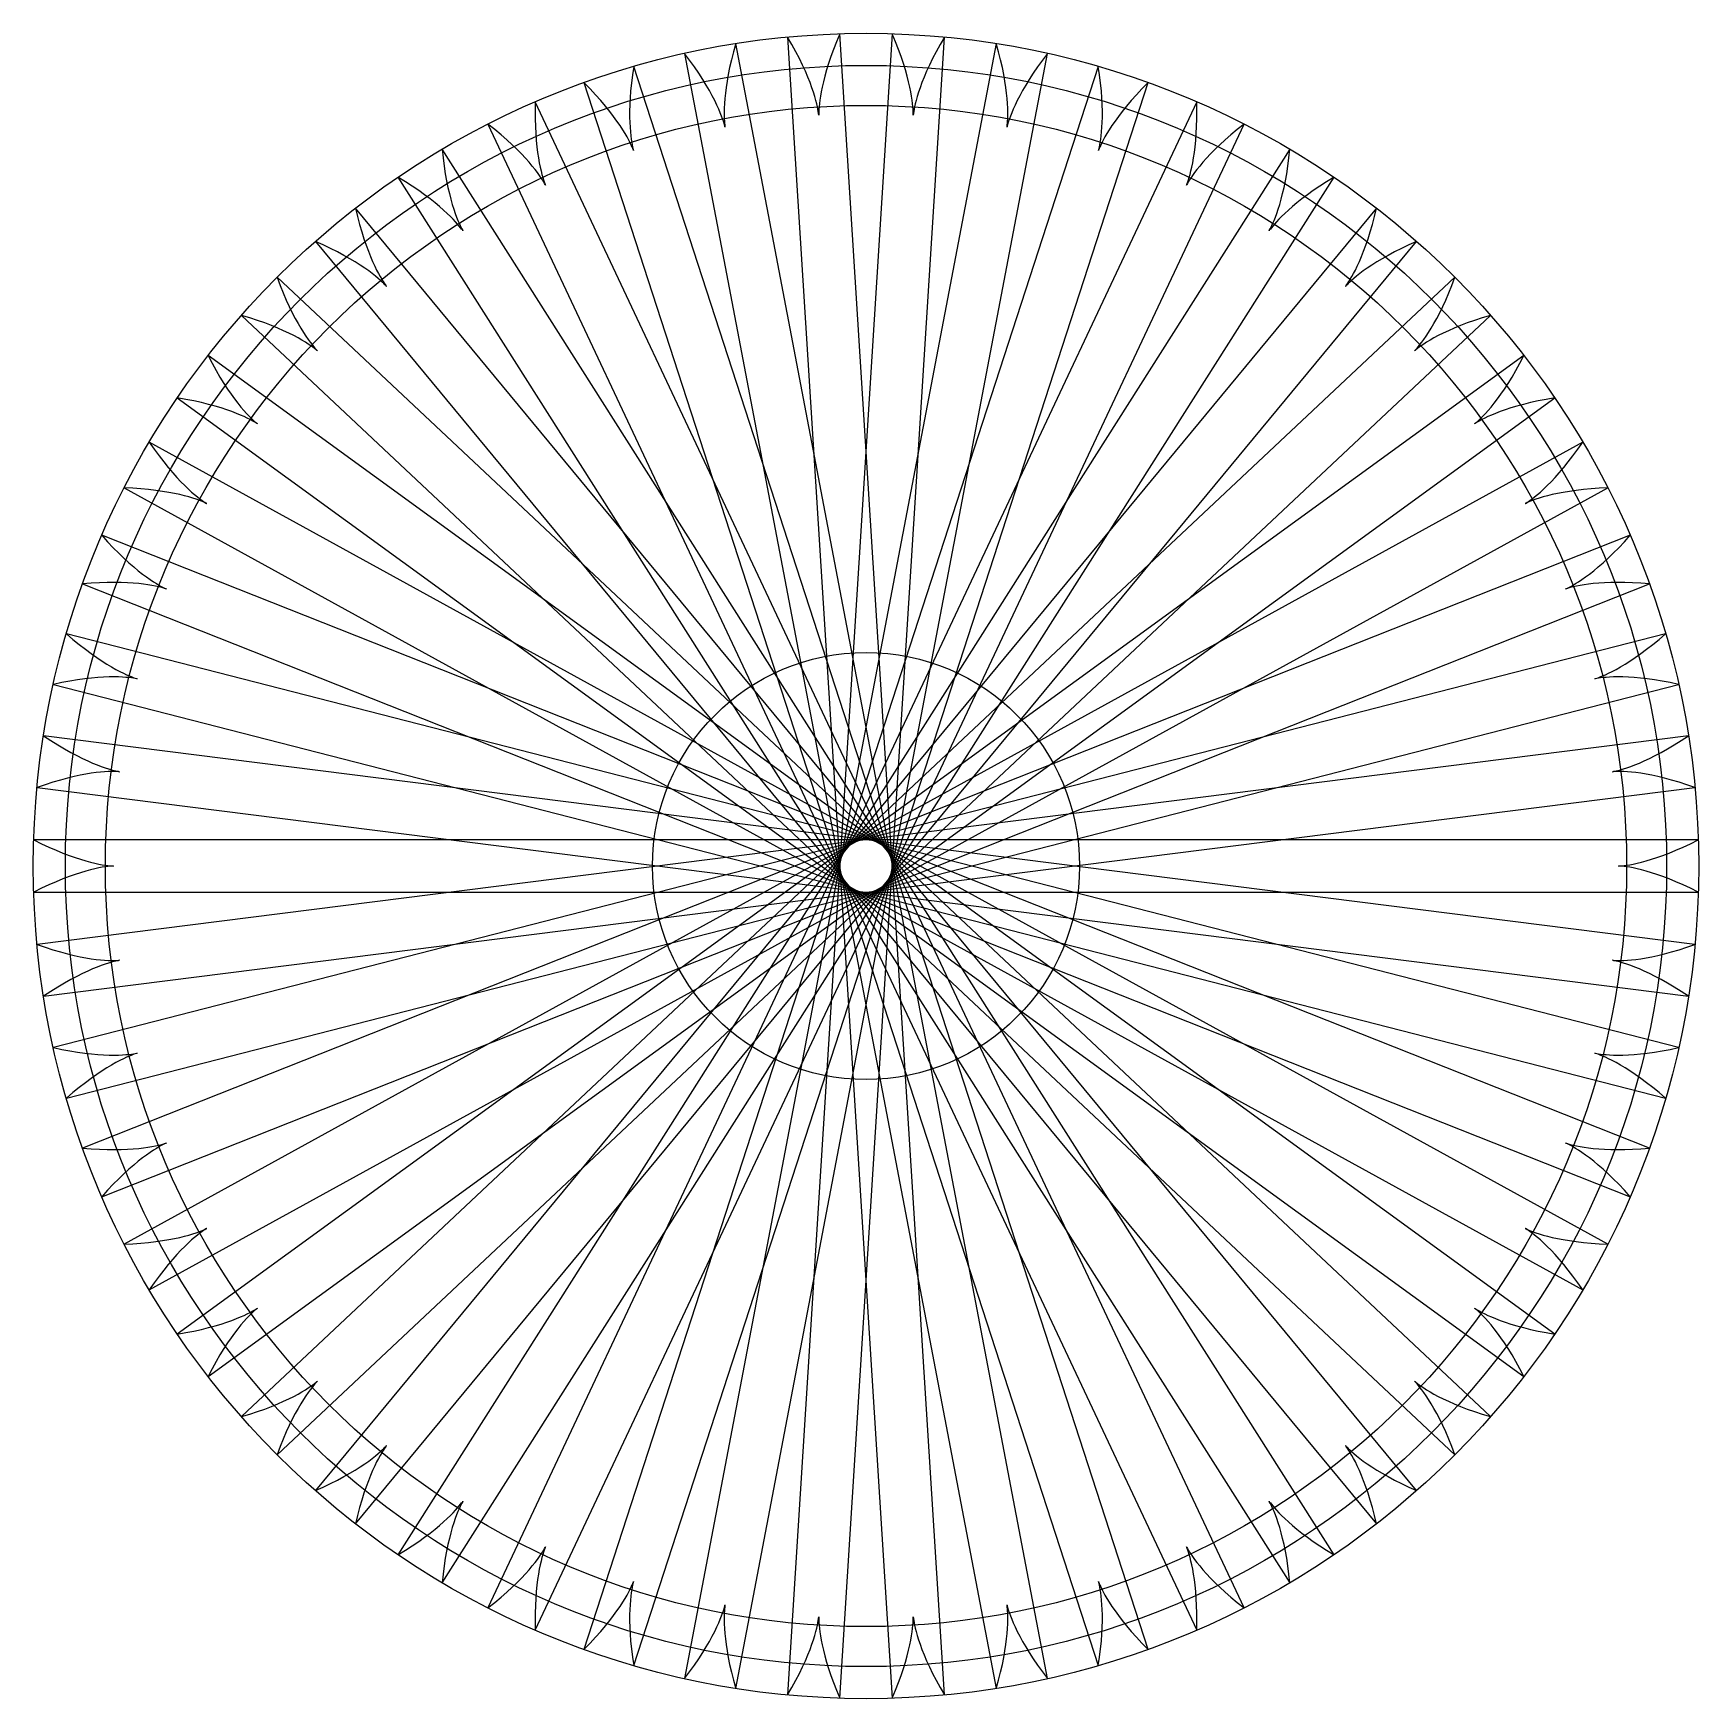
# Model space of a CAD drawing. Header units: metres. Extents: x -39 to 39, y -39 to 39.
import ezdxf

# ---------------------------------------------------------------- set-up
doc = ezdxf.new("R2010")
doc.units = ezdxf.units.M

msp = doc.modelspace()

# ---------------------------------------------------------------- linework, layer by layer
for p, q in [((6.101, 38.52), (-8.507, -38.061)), ((-6.101, 38.52), (-6.211, 38.129)), ((8.507, -38.061), (-6.101, 38.52)), ((1.225, 38.981), (-3.67, -38.827)), ((-3.466, 38.475), (-3.67, 38.827)), ((-3.67, 38.827), (1.225, -38.981)), ((-3.282, 38.138), (-3.466, 38.475)), ((-1.523, 38.249), (-1.647, 37.909)), ((-1.383, 38.607), (-1.523, 38.249)), ((-1.225, 38.981), (-1.383, 38.607)), ((3.67, -38.827), (-1.225, 38.981)), ((-1.225, -38.981), (3.67, 38.827)), ((1.383, 38.607), (1.225, 38.981)), ((1.523, 38.249), (1.383, 38.607)), ((1.647, 37.909), (1.523, 38.249)), ((3.466, 38.475), (3.282, 38.138)), ((3.67, 38.827), (3.466, 38.475)), ((6.211, 38.129), (6.101, 38.52)), ((10.881, 37.451), (-13.21, -36.694)), ((-10.881, 37.451), (-10.941, 37.05)), ((13.21, -36.694), (-10.881, 37.451)), ((-8.261, 37.738), (-8.507, 38.061)), ((-8.507, 38.061), (6.101, -38.52)), ((-8.037, 37.426), (-8.261, 37.738)), ((-6.305, 37.756), (-6.386, 37.403)), ((-6.211, 38.129), (-6.305, 37.756)), ((-6.101, -38.52), (8.507, 38.061)), ((-3.117, 37.816), (-3.282, 38.138)), ((-2.969, 37.51), (-3.117, 37.816)), ((-2.838, 37.22), (-2.969, 37.51)), ((-1.756, 37.586), (-1.85, 37.282)), ((-1.647, 37.909), (-1.756, 37.586)), ((1.756, 37.586), (1.647, 37.909)), ((1.85, 37.282), (1.756, 37.586)), ((2.969, 37.51), (2.838, 37.22)), ((3.117, 37.816), (2.969, 37.51)), ((3.282, 38.138), (3.117, 37.816)), ((6.305, 37.756), (6.211, 38.129)), ((6.386, 37.403), (6.305, 37.756)), ((8.261, 37.738), (8.037, 37.426)), ((8.507, 38.061), (8.261, 37.738)), ((10.941, 37.05), (10.881, 37.451)), ((-12.926, 36.405), (-13.21, 36.694)), ((-13.21, 36.694), (10.881, -37.451)), ((-10.988, 36.668), (-11.023, 36.308)), ((-10.941, 37.05), (-10.988, 36.668)), ((-10.881, -37.451), (13.21, 36.694)), ((-7.832, 37.127), (-8.037, 37.426)), ((-7.647, 36.842), (-7.832, 37.127)), ((-7.48, 36.571), (-7.647, 36.842)), ((-6.508, 36.756), (-6.552, 36.463)), ((-6.453, 37.07), (-6.508, 36.756)), ((-6.386, 37.403), (-6.453, 37.07)), ((-2.722, 36.947), (-2.838, 37.22)), ((-2.622, 36.692), (-2.722, 36.947)), ((-2.535, 36.454), (-2.622, 36.692)), ((-1.998, 36.731), (-2.054, 36.485)), ((-1.93, 36.997), (-1.998, 36.731)), ((-1.85, 37.282), (-1.93, 36.997)), ((1.93, 36.997), (1.85, 37.282)), ((1.998, 36.731), (1.93, 36.997)), ((2.054, 36.485), (1.998, 36.731)), ((2.622, 36.692), (2.535, 36.454)), ((2.722, 36.947), (2.622, 36.692)), ((2.838, 37.22), (2.722, 36.947)), ((6.453, 37.07), (6.386, 37.403)), ((6.508, 36.756), (6.453, 37.07)), ((6.552, 36.463), (6.508, 36.756)), ((7.647, 36.842), (7.48, 36.571)), ((7.832, 37.127), (7.647, 36.842)), ((8.037, 37.426), (7.832, 37.127)), ((10.988, 36.668), (10.941, 37.05)), ((11.023, 36.308), (10.988, 36.668)), ((13.21, 36.694), (12.926, 36.405)), ((-12.664, 36.124), (-12.926, 36.405)), ((-12.423, 35.853), (-12.664, 36.124)), ((-11.048, 35.969), (-11.063, 35.651)), ((-11.023, 36.308), (-11.048, 35.969)), ((-7.332, 36.314), (-7.48, 36.571)), ((-7.2, 36.074), (-7.332, 36.314)), ((-7.084, 35.849), (-7.2, 36.074)), ((-6.61, 35.94), (-6.627, 35.71)), ((-6.585, 36.191), (-6.61, 35.94)), ((-6.552, 36.463), (-6.585, 36.191)), ((-2.462, 36.236), (-2.535, 36.454)), ((-2.4, 36.037), (-2.462, 36.236)), ((-2.349, 35.857), (-2.4, 36.037)), ((-2.136, 36.053), (-2.163, 35.869)), ((-2.099, 36.259), (-2.136, 36.053)), ((-2.054, 36.485), (-2.099, 36.259)), ((2.099, 36.259), (2.054, 36.485)), ((2.136, 36.053), (2.099, 36.259)), ((2.163, 35.869), (2.136, 36.053)), ((2.4, 36.037), (2.349, 35.857)), ((2.462, 36.236), (2.4, 36.037)), ((2.535, 36.454), (2.462, 36.236)), ((6.585, 36.191), (6.552, 36.463)), ((6.61, 35.94), (6.585, 36.191)), ((6.627, 35.71), (6.61, 35.94)), ((7.2, 36.074), (7.084, 35.849)), ((7.332, 36.314), (7.2, 36.074)), ((7.48, 36.571), (7.332, 36.314)), ((11.048, 35.969), (11.023, 36.308)), ((11.063, 35.651), (11.048, 35.969)), ((12.664, 36.124), (12.423, 35.853)), ((12.926, 36.405), (12.664, 36.124)), ((15.489, 35.792), (-17.705, -34.749)), ((-15.489, 35.792), (-15.498, 35.386)), ((-15.498, 35.386), (-15.497, 35.002)), ((17.705, -34.749), (-15.489, 35.792)), ((-12.204, 35.593), (-12.423, 35.853)), ((-12.005, 35.345), (-12.204, 35.593)), ((-11.825, 35.109), (-12.005, 35.345)), ((-11.664, 34.887), (-11.825, 35.109)), ((-11.063, 35.651), (-11.07, 35.354)), ((-11.07, 35.354), (-11.069, 35.08)), ((-6.984, 35.642), (-7.084, 35.849)), ((-6.898, 35.452), (-6.984, 35.642)), ((-6.825, 35.28), (-6.898, 35.452)), ((-6.764, 35.127), (-6.825, 35.28)), ((-6.715, 34.993), (-6.764, 35.127)), ((-6.637, 35.501), (-6.642, 35.315)), ((-6.642, 35.315), (-6.642, 35.15)), ((-6.642, 35.15), (-6.638, 35.008)), ((-6.627, 35.71), (-6.637, 35.501)), ((-2.308, 35.698), (-2.349, 35.857)), ((-2.277, 35.559), (-2.308, 35.698)), ((-2.253, 35.44), (-2.277, 35.559)), ((-2.235, 35.343), (-2.253, 35.44)), ((-2.224, 35.267), (-2.235, 35.343)), ((-2.217, 35.213), (-2.224, 35.267)), ((-2.214, 35.18), (-2.217, 35.213)), ((-2.212, 35.345), (-2.214, 35.268)), ((-2.214, 35.268), (-2.214, 35.213)), ((-2.214, 35.213), (-2.213, 35.18)), ((-2.213, 35.169), (-2.214, 35.18)), ((-2.213, 35.18), (-2.213, 35.169)), ((-2.207, 35.443), (-2.212, 35.345)), ((-2.198, 35.564), (-2.207, 35.443)), ((-2.184, 35.706), (-2.198, 35.564)), ((-2.163, 35.869), (-2.184, 35.706)), ((2.184, 35.706), (2.163, 35.869)), ((2.198, 35.564), (2.184, 35.706)), ((2.207, 35.443), (2.198, 35.564)), ((2.212, 35.345), (2.207, 35.443)), ((2.214, 35.268), (2.212, 35.345)), ((2.213, 35.18), (2.214, 35.213)), ((2.213, 35.169), (2.213, 35.18)), ((2.214, 35.18), (2.213, 35.169)), ((2.214, 35.213), (2.214, 35.268)), ((2.217, 35.213), (2.214, 35.18)), ((2.224, 35.267), (2.217, 35.213)), ((2.235, 35.343), (2.224, 35.267)), ((2.253, 35.44), (2.235, 35.343)), ((2.277, 35.559), (2.253, 35.44)), ((2.308, 35.698), (2.277, 35.559)), ((2.349, 35.857), (2.308, 35.698)), ((6.637, 35.501), (6.627, 35.71)), ((6.642, 35.315), (6.637, 35.501)), ((6.638, 35.008), (6.642, 35.15)), ((6.642, 35.15), (6.642, 35.315)), ((6.764, 35.127), (6.715, 34.993)), ((6.825, 35.28), (6.764, 35.127)), ((6.898, 35.452), (6.825, 35.28)), ((6.984, 35.642), (6.898, 35.452)), ((7.084, 35.849), (6.984, 35.642)), ((11.07, 35.354), (11.063, 35.651)), ((11.069, 35.08), (11.07, 35.354)), ((11.825, 35.109), (11.664, 34.887)), ((12.005, 35.345), (11.825, 35.109)), ((12.204, 35.593), (12.005, 35.345)), ((12.423, 35.853), (12.204, 35.593)), ((15.498, 35.386), (15.489, 35.792)), ((15.497, 35.002), (15.498, 35.386)), ((-17.387, 34.497), (-17.705, 34.749)), ((-17.705, 34.749), (15.489, -35.792)), ((-17.092, 34.252), (-17.387, 34.497)), ((-15.497, 35.002), (-15.487, 34.64)), ((-15.489, -35.792), (17.705, 34.749)), ((-15.487, 34.64), (-15.469, 34.3)), ((-11.521, 34.679), (-11.664, 34.887)), ((-11.396, 34.485), (-11.521, 34.679)), ((-11.287, 34.308), (-11.396, 34.485)), ((-11.069, 35.08), (-11.063, 34.828)), ((-11.063, 34.828), (-11.051, 34.598)), ((-11.051, 34.598), (-11.035, 34.39)), ((-11.035, 34.39), (-11.016, 34.204)), ((-6.677, 34.879), (-6.715, 34.993)), ((-6.647, 34.784), (-6.677, 34.879)), ((-6.626, 34.71), (-6.647, 34.784)), ((-6.638, 35.008), (-6.632, 34.887)), ((-6.632, 34.887), (-6.624, 34.789)), ((-6.613, 34.657), (-6.626, 34.71)), ((-6.624, 34.789), (-6.617, 34.712)), ((-6.617, 34.712), (-6.61, 34.658)), ((-6.605, 34.625), (-6.613, 34.657)), ((-6.61, 34.658), (-6.605, 34.625)), ((-6.603, 34.614), (-6.605, 34.625)), ((-6.605, 34.625), (-6.603, 34.614)), ((6.603, 34.614), (6.605, 34.625)), ((6.605, 34.625), (6.603, 34.614)), ((6.605, 34.625), (6.61, 34.658)), ((6.613, 34.657), (6.605, 34.625)), ((6.61, 34.658), (6.617, 34.712)), ((6.626, 34.71), (6.613, 34.657)), ((6.617, 34.712), (6.624, 34.789)), ((6.624, 34.789), (6.632, 34.887)), ((6.647, 34.784), (6.626, 34.71)), ((6.632, 34.887), (6.638, 35.008)), ((6.677, 34.879), (6.647, 34.784)), ((6.715, 34.993), (6.677, 34.879)), ((11.016, 34.204), (11.035, 34.39)), ((11.035, 34.39), (11.051, 34.598)), ((11.051, 34.598), (11.063, 34.828)), ((11.063, 34.828), (11.069, 35.08)), ((11.396, 34.485), (11.287, 34.308)), ((11.521, 34.679), (11.396, 34.485)), ((11.664, 34.887), (11.521, 34.679)), ((15.469, 34.3), (15.487, 34.64)), ((15.487, 34.64), (15.497, 35.002)), ((17.387, 34.497), (17.092, 34.252)), ((17.705, 34.749), (17.387, 34.497)), ((19.853, 33.569), (-21.921, -32.256)), ((21.921, -32.256), (-19.853, 33.569)), ((-19.853, 33.569), (-19.811, 33.165)), ((-16.819, 34.013), (-17.092, 34.252)), ((-16.569, 33.783), (-16.819, 34.013)), ((-16.34, 33.561), (-16.569, 33.783)), ((-16.132, 33.35), (-16.34, 33.561)), ((-15.469, 34.3), (-15.444, 33.983)), ((-15.444, 33.983), (-15.414, 33.688)), ((-15.414, 33.688), (-15.379, 33.416)), ((-11.193, 34.146), (-11.287, 34.308)), ((-11.114, 34.002), (-11.193, 34.146)), ((-11.048, 33.875), (-11.114, 34.002)), ((-10.995, 33.767), (-11.048, 33.875)), ((-11.016, 34.204), (-10.995, 34.041)), ((-10.995, 34.041), (-10.973, 33.9)), ((-10.955, 33.677), (-10.995, 33.767)), ((-10.973, 33.9), (-10.952, 33.781)), ((-10.924, 33.606), (-10.955, 33.677)), ((-10.952, 33.781), (-10.932, 33.684)), ((-10.932, 33.684), (-10.915, 33.609)), ((-10.904, 33.555), (-10.924, 33.606)), ((-10.915, 33.609), (-10.901, 33.556)), ((-10.893, 33.524), (-10.904, 33.555)), ((-10.901, 33.556), (-10.893, 33.524)), ((10.893, 33.524), (10.901, 33.556)), ((10.904, 33.555), (10.893, 33.524)), ((10.901, 33.556), (10.915, 33.609)), ((10.924, 33.606), (10.904, 33.555)), ((10.915, 33.609), (10.932, 33.684)), ((10.955, 33.677), (10.924, 33.606)), ((10.932, 33.684), (10.952, 33.781)), ((10.952, 33.781), (10.973, 33.9)), ((10.995, 33.767), (10.955, 33.677)), ((10.973, 33.9), (10.995, 34.041)), ((10.995, 34.041), (11.016, 34.204)), ((11.048, 33.875), (10.995, 33.767)), ((11.114, 34.002), (11.048, 33.875)), ((11.193, 34.146), (11.114, 34.002)), ((11.287, 34.308), (11.193, 34.146)), ((15.379, 33.416), (15.414, 33.688)), ((15.414, 33.688), (15.444, 33.983)), ((15.444, 33.983), (15.469, 34.3)), ((16.34, 33.561), (16.132, 33.35)), ((16.569, 33.783), (16.34, 33.561)), ((16.819, 34.013), (16.569, 33.783)), ((17.092, 34.252), (16.819, 34.013)), ((19.811, 33.165), (19.853, 33.569)), ((-19.811, 33.165), (-19.762, 32.784)), ((-19.762, 32.784), (-19.706, 32.426)), ((-15.945, 33.15), (-16.132, 33.35)), ((-15.777, 32.961), (-15.945, 33.15)), ((-15.628, 32.785), (-15.777, 32.961)), ((-15.497, 32.623), (-15.628, 32.785)), ((-15.379, 33.416), (-15.34, 33.167)), ((-15.34, 33.167), (-15.3, 32.94)), ((-15.3, 32.94), (-15.258, 32.735)), ((-10.889, 33.514), (-10.893, 33.524)), ((-10.893, 33.524), (-10.889, 33.514)), ((10.889, 33.514), (10.893, 33.524)), ((10.893, 33.524), (10.889, 33.514)), ((15.258, 32.735), (15.3, 32.94)), ((15.3, 32.94), (15.34, 33.167)), ((15.34, 33.167), (15.379, 33.416)), ((15.628, 32.785), (15.497, 32.623)), ((15.777, 32.961), (15.628, 32.785)), ((15.945, 33.15), (15.777, 32.961)), ((16.132, 33.35), (15.945, 33.15)), ((19.706, 32.426), (19.762, 32.784)), ((19.762, 32.784), (19.811, 33.165)), ((-21.573, 32.046), (-21.921, 32.256)), ((-21.921, 32.256), (19.853, -33.569)), ((-21.25, 31.84), (-21.573, 32.046)), ((-19.853, -33.569), (21.921, 32.256)), ((-19.706, 32.426), (-19.646, 32.091)), ((-19.646, 32.091), (-19.581, 31.779)), ((-15.384, 32.474), (-15.497, 32.623)), ((-15.288, 32.341), (-15.384, 32.474)), ((-15.207, 32.223), (-15.288, 32.341)), ((-15.258, 32.735), (-15.216, 32.554)), ((-15.216, 32.554), (-15.175, 32.394)), ((-15.141, 32.122), (-15.207, 32.223)), ((-15.175, 32.394), (-15.135, 32.257)), ((-15.089, 32.038), (-15.141, 32.122)), ((-15.135, 32.257), (-15.1, 32.142)), ((-15.1, 32.142), (-15.068, 32.048)), ((-15.05, 31.972), (-15.089, 32.038)), ((-15.068, 32.048), (-15.041, 31.976)), ((15.041, 31.976), (15.068, 32.048)), ((15.089, 32.038), (15.05, 31.972)), ((15.068, 32.048), (15.1, 32.142)), ((15.141, 32.122), (15.089, 32.038)), ((15.1, 32.142), (15.135, 32.257)), ((15.135, 32.257), (15.175, 32.394)), ((15.207, 32.223), (15.141, 32.122)), ((15.175, 32.394), (15.216, 32.554)), ((15.288, 32.341), (15.207, 32.223)), ((15.216, 32.554), (15.258, 32.735)), ((15.384, 32.474), (15.288, 32.341)), ((15.497, 32.623), (15.384, 32.474)), ((19.581, 31.779), (19.646, 32.091)), ((19.646, 32.091), (19.706, 32.426)), ((21.573, 32.046), (21.25, 31.84)), ((21.921, 32.256), (21.573, 32.046)), ((-20.949, 31.637), (-21.25, 31.84)), ((-20.672, 31.44), (-20.949, 31.637)), ((-20.417, 31.249), (-20.672, 31.44)), ((-20.185, 31.065), (-20.417, 31.249)), ((-19.581, 31.779), (-19.514, 31.491)), ((-19.514, 31.491), (-19.446, 31.225)), ((-19.446, 31.225), (-19.376, 30.982)), ((-15.024, 31.924), (-15.05, 31.972)), ((-15.041, 31.976), (-15.021, 31.925)), ((-15.009, 31.895), (-15.024, 31.924)), ((-15.021, 31.925), (-15.008, 31.895)), ((-15.004, 31.885), (-15.009, 31.895)), ((-15.008, 31.895), (-15.004, 31.885)), ((15.004, 31.885), (15.008, 31.895)), ((15.009, 31.895), (15.004, 31.885)), ((15.008, 31.895), (15.021, 31.925)), ((15.024, 31.924), (15.009, 31.895)), ((15.021, 31.925), (15.041, 31.976)), ((15.05, 31.972), (15.024, 31.924)), ((19.376, 30.982), (19.446, 31.225)), ((19.446, 31.225), (19.514, 31.491)), ((19.514, 31.491), (19.581, 31.779)), ((20.417, 31.249), (20.185, 31.065)), ((20.672, 31.44), (20.417, 31.249)), ((20.949, 31.637), (20.672, 31.44)), ((21.25, 31.84), (20.949, 31.637)), ((23.904, 30.816), (-25.791, -29.255)), ((25.791, -29.255), (-23.904, 30.816)), ((-23.904, 30.816), (-23.811, 30.42)), ((-23.811, 30.42), (-23.715, 30.049)), ((-19.974, 30.89), (-20.185, 31.065)), ((-19.784, 30.724), (-19.974, 30.89)), ((-19.614, 30.568), (-19.784, 30.724)), ((-19.464, 30.423), (-19.614, 30.568)), ((-19.333, 30.29), (-19.464, 30.423)), ((-19.376, 30.982), (-19.307, 30.762)), ((-19.307, 30.762), (-19.24, 30.565)), ((-19.24, 30.565), (-19.176, 30.39)), ((19.176, 30.39), (19.24, 30.565)), ((19.24, 30.565), (19.307, 30.762)), ((19.307, 30.762), (19.376, 30.982)), ((19.464, 30.423), (19.333, 30.29)), ((19.614, 30.568), (19.464, 30.423)), ((19.784, 30.724), (19.614, 30.568)), ((19.974, 30.89), (19.784, 30.724)), ((20.185, 31.065), (19.974, 30.89)), ((23.715, 30.049), (23.811, 30.42)), ((23.811, 30.42), (23.904, 30.816)), ((-23.715, 30.049), (-23.615, 29.7)), ((-23.615, 29.7), (-23.513, 29.376)), ((-19.22, 30.17), (-19.333, 30.29)), ((-19.125, 30.063), (-19.22, 30.17)), ((-19.176, 30.39), (-19.115, 30.237)), ((-19.047, 29.971), (-19.125, 30.063)), ((-19.115, 30.237), (-19.059, 30.106)), ((-19.059, 30.106), (-19.009, 29.996)), ((-18.985, 29.894), (-19.047, 29.971)), ((-19.009, 29.996), (-18.966, 29.907)), ((-18.939, 29.833), (-18.985, 29.894)), ((-18.966, 29.907), (-18.93, 29.839)), ((-18.906, 29.789), (-18.939, 29.833)), ((-18.93, 29.839), (-18.904, 29.791)), ((-18.888, 29.762), (-18.906, 29.789)), ((-18.904, 29.791), (-18.887, 29.762)), ((-18.882, 29.753), (-18.888, 29.762)), ((-18.887, 29.762), (-18.882, 29.753)), ((18.882, 29.753), (18.887, 29.762)), ((18.888, 29.762), (18.882, 29.753)), ((18.887, 29.762), (18.904, 29.791)), ((18.906, 29.789), (18.888, 29.762)), ((18.904, 29.791), (18.93, 29.839)), ((18.939, 29.833), (18.906, 29.789)), ((18.93, 29.839), (18.966, 29.907)), ((18.985, 29.894), (18.939, 29.833)), ((18.966, 29.907), (19.009, 29.996)), ((19.047, 29.971), (18.985, 29.894)), ((19.009, 29.996), (19.059, 30.106)), ((19.125, 30.063), (19.047, 29.971)), ((19.059, 30.106), (19.115, 30.237)), ((19.115, 30.237), (19.176, 30.39)), ((19.22, 30.17), (19.125, 30.063)), ((19.333, 30.29), (19.22, 30.17)), ((23.513, 29.376), (23.615, 29.7)), ((23.615, 29.7), (23.715, 30.049)), ((-25.42, 29.09), (-25.791, 29.255)), ((-25.791, 29.255), (23.904, -30.816)), ((-25.073, 28.925), (-25.42, 29.09)), ((-24.749, 28.762), (-25.073, 28.925)), ((-23.904, -30.816), (25.791, 29.255)), ((-23.513, 29.376), (-23.41, 29.075)), ((-23.41, 29.075), (-23.307, 28.797)), ((23.307, 28.797), (23.41, 29.075)), ((23.41, 29.075), (23.513, 29.376)), ((25.073, 28.925), (24.749, 28.762)), ((25.42, 29.09), (25.073, 28.925)), ((25.791, 29.255), (25.42, 29.09)), ((-24.45, 28.601), (-24.749, 28.762)), ((-24.173, 28.443), (-24.45, 28.601)), ((-23.919, 28.29), (-24.173, 28.443)), ((-23.688, 28.143), (-23.919, 28.29)), ((-23.478, 28.002), (-23.688, 28.143)), ((-23.307, 28.797), (-23.206, 28.542)), ((-23.206, 28.542), (-23.107, 28.31)), ((-23.107, 28.31), (-23.011, 28.1)), ((-23.011, 28.1), (-22.919, 27.913)), ((22.919, 27.913), (23.011, 28.1)), ((23.011, 28.1), (23.107, 28.31)), ((23.107, 28.31), (23.206, 28.542)), ((23.206, 28.542), (23.307, 28.797)), ((23.688, 28.143), (23.478, 28.002)), ((23.919, 28.29), (23.688, 28.143)), ((24.173, 28.443), (23.919, 28.29)), ((24.45, 28.601), (24.173, 28.443)), ((24.749, 28.762), (24.45, 28.601)), ((27.577, 27.577), (-29.254, -25.791)), ((29.254, -25.791), (-27.577, 27.577)), ((-27.577, 27.577), (-27.436, 27.196)), ((-23.29, 27.869), (-23.478, 28.002)), ((-23.123, 27.744), (-23.29, 27.869)), ((-22.977, 27.628), (-23.123, 27.744)), ((-22.85, 27.523), (-22.977, 27.628)), ((-22.919, 27.913), (-22.833, 27.747)), ((-22.743, 27.429), (-22.85, 27.523)), ((-22.833, 27.747), (-22.754, 27.603)), ((-22.754, 27.603), (-22.682, 27.48)), ((-22.654, 27.348), (-22.743, 27.429)), ((-22.682, 27.48), (-22.619, 27.377)), ((-22.583, 27.279), (-22.654, 27.348)), ((-22.619, 27.377), (-22.565, 27.294)), ((22.565, 27.294), (22.619, 27.377)), ((22.654, 27.348), (22.583, 27.279)), ((22.619, 27.377), (22.682, 27.48)), ((22.743, 27.429), (22.654, 27.348)), ((22.682, 27.48), (22.754, 27.603)), ((22.85, 27.523), (22.743, 27.429)), ((22.754, 27.603), (22.833, 27.747)), ((22.833, 27.747), (22.919, 27.913)), ((22.977, 27.628), (22.85, 27.523)), ((23.123, 27.744), (22.977, 27.628)), ((23.29, 27.869), (23.123, 27.744)), ((23.478, 28.002), (23.29, 27.869)), ((27.436, 27.196), (27.577, 27.577)), ((-27.436, 27.196), (-27.294, 26.839)), ((-27.294, 26.839), (-27.151, 26.507)), ((-22.529, 27.225), (-22.583, 27.279)), ((-22.565, 27.294), (-22.521, 27.231)), ((-22.491, 27.185), (-22.529, 27.225)), ((-22.521, 27.231), (-22.489, 27.186)), ((-22.469, 27.16), (-22.491, 27.185)), ((-22.489, 27.186), (-22.469, 27.16)), ((-22.462, 27.152), (-22.469, 27.16)), ((-22.469, 27.16), (-22.462, 27.152)), ((22.462, 27.152), (22.469, 27.16)), ((22.469, 27.16), (22.462, 27.152)), ((22.469, 27.16), (22.489, 27.186)), ((22.491, 27.185), (22.469, 27.16)), ((22.489, 27.186), (22.521, 27.231)), ((22.529, 27.225), (22.491, 27.185)), ((22.521, 27.231), (22.565, 27.294)), ((22.583, 27.279), (22.529, 27.225)), ((27.151, 26.507), (27.294, 26.839)), ((27.294, 26.839), (27.436, 27.196)), ((-28.865, 25.674), (-29.254, 25.791)), ((-29.254, 25.791), (27.577, -27.577)), ((-27.577, -27.577), (29.254, 25.791)), ((-27.151, 26.507), (-27.009, 26.197)), ((-27.009, 26.197), (-26.87, 25.911)), ((-26.87, 25.911), (-26.733, 25.648)), ((26.733, 25.648), (26.87, 25.911)), ((26.87, 25.911), (27.009, 26.197)), ((27.009, 26.197), (27.151, 26.507)), ((29.254, 25.791), (28.865, 25.674)), ((-28.5, 25.555), (-28.865, 25.674)), ((-28.159, 25.433), (-28.5, 25.555)), ((-27.841, 25.311), (-28.159, 25.433)), ((-27.547, 25.19), (-27.841, 25.311)), ((-27.276, 25.07), (-27.547, 25.19)), ((-27.028, 24.952), (-27.276, 25.07)), ((-26.733, 25.648), (-26.6, 25.408)), ((-26.6, 25.408), (-26.473, 25.19)), ((-26.473, 25.19), (-26.351, 24.994)), ((-26.351, 24.994), (-26.237, 24.82)), ((26.237, 24.82), (26.351, 24.994)), ((26.351, 24.994), (26.473, 25.19)), ((26.473, 25.19), (26.6, 25.408)), ((26.6, 25.408), (26.733, 25.648)), ((27.276, 25.07), (27.028, 24.952)), ((27.547, 25.19), (27.276, 25.07)), ((27.841, 25.311), (27.547, 25.19)), ((28.159, 25.433), (27.841, 25.311)), ((28.5, 25.555), (28.159, 25.433)), ((28.865, 25.674), (28.5, 25.555)), ((-26.803, 24.839), (-27.028, 24.952)), ((-26.6, 24.73), (-26.803, 24.839)), ((-26.418, 24.627), (-26.6, 24.73)), ((-26.258, 24.531), (-26.418, 24.627)), ((-26.12, 24.442), (-26.258, 24.531)), ((-26.237, 24.82), (-26.131, 24.666)), ((-26.131, 24.666), (-26.034, 24.533)), ((-26.001, 24.363), (-26.12, 24.442)), ((-26.034, 24.533), (-25.947, 24.42)), ((-25.903, 24.293), (-26.001, 24.363)), ((-25.947, 24.42), (-25.871, 24.326)), ((-25.823, 24.234), (-25.903, 24.293)), ((-25.871, 24.326), (-25.807, 24.251)), ((-25.763, 24.186), (-25.823, 24.234)), ((-25.807, 24.251), (-25.756, 24.194)), ((-25.721, 24.151), (-25.763, 24.186)), ((-25.756, 24.194), (-25.719, 24.153)), ((25.719, 24.153), (25.756, 24.194)), ((25.763, 24.186), (25.721, 24.151)), ((25.756, 24.194), (25.807, 24.251)), ((25.823, 24.234), (25.763, 24.186)), ((25.807, 24.251), (25.871, 24.326)), ((25.903, 24.293), (25.823, 24.234)), ((25.871, 24.326), (25.947, 24.42)), ((26.001, 24.363), (25.903, 24.293)), ((25.947, 24.42), (26.034, 24.533)), ((26.12, 24.442), (26.001, 24.363)), ((26.034, 24.533), (26.131, 24.666)), ((26.258, 24.531), (26.12, 24.442)), ((26.131, 24.666), (26.237, 24.82)), ((26.418, 24.627), (26.258, 24.531)), ((26.6, 24.73), (26.418, 24.627)), ((26.803, 24.839), (26.6, 24.73)), ((27.028, 24.952), (26.803, 24.839)), ((30.816, 23.903), (-32.256, -21.922)), ((32.256, -21.922), (-30.816, 23.903)), ((-30.816, 23.903), (-30.628, 23.543)), ((-30.628, 23.543), (-30.442, 23.207)), ((-25.696, 24.13), (-25.721, 24.151)), ((-25.719, 24.153), (-25.696, 24.13)), ((-25.688, 24.122), (-25.696, 24.13)), ((-25.696, 24.13), (-25.688, 24.122)), ((25.688, 24.122), (25.696, 24.13)), ((25.696, 24.13), (25.688, 24.122)), ((25.696, 24.13), (25.719, 24.153)), ((25.721, 24.151), (25.696, 24.13)), ((30.442, 23.207), (30.628, 23.543)), ((30.628, 23.543), (30.816, 23.903)), ((-30.442, 23.207), (-30.259, 22.895)), ((-30.259, 22.895), (-30.08, 22.605)), ((30.08, 22.605), (30.259, 22.895)), ((30.259, 22.895), (30.442, 23.207)), ((-31.855, 21.854), (-32.256, 21.922)), ((-32.256, 21.922), (30.816, -23.903)), ((-31.478, 21.781), (-31.855, 21.854)), ((-30.816, -23.903), (32.256, 21.922)), ((-30.08, 22.605), (-29.905, 22.339)), ((-29.905, 22.339), (-29.737, 22.096)), ((-29.737, 22.096), (-29.575, 21.874)), ((-29.575, 21.874), (-29.421, 21.674)), ((29.421, 21.674), (29.575, 21.874)), ((29.575, 21.874), (29.737, 22.096)), ((29.737, 22.096), (29.905, 22.339)), ((29.905, 22.339), (30.08, 22.605)), ((31.855, 21.854), (31.478, 21.781)), ((32.256, 21.922), (31.855, 21.854)), ((-31.125, 21.703), (-31.478, 21.781)), ((-30.794, 21.622), (-31.125, 21.703)), ((-30.487, 21.538), (-30.794, 21.622)), ((-30.203, 21.453), (-30.487, 21.538)), ((-29.943, 21.368), (-30.203, 21.453)), ((-29.705, 21.283), (-29.943, 21.368)), ((-29.489, 21.201), (-29.705, 21.283)), ((-29.297, 21.121), (-29.489, 21.201)), ((-29.421, 21.674), (-29.276, 21.495)), ((-29.126, 21.046), (-29.297, 21.121)), ((-29.276, 21.495), (-29.141, 21.336)), ((-29.141, 21.336), (-29.016, 21.197)), ((-29.016, 21.197), (-28.904, 21.077)), ((-28.904, 21.077), (-28.803, 20.975)), ((28.803, 20.975), (28.904, 21.077)), ((28.904, 21.077), (29.016, 21.197)), ((29.016, 21.197), (29.141, 21.336)), ((29.297, 21.121), (29.126, 21.046)), ((29.141, 21.336), (29.276, 21.495)), ((29.276, 21.495), (29.421, 21.674)), ((29.489, 21.201), (29.297, 21.121)), ((29.705, 21.283), (29.489, 21.201)), ((29.943, 21.368), (29.705, 21.283)), ((30.203, 21.453), (29.943, 21.368)), ((30.487, 21.538), (30.203, 21.453)), ((30.794, 21.622), (30.487, 21.538)), ((31.125, 21.703), (30.794, 21.622)), ((31.478, 21.781), (31.125, 21.703)), ((-28.977, 20.976), (-29.126, 21.046)), ((-28.85, 20.912), (-28.977, 20.976)), ((-28.743, 20.855), (-28.85, 20.912)), ((-28.803, 20.975), (-28.716, 20.892)), ((-28.657, 20.806), (-28.743, 20.855)), ((-28.716, 20.892), (-28.643, 20.825)), ((-28.591, 20.767), (-28.657, 20.806)), ((-28.643, 20.825), (-28.585, 20.775)), ((-28.545, 20.737), (-28.591, 20.767)), ((-28.585, 20.775), (-28.543, 20.74)), ((-28.518, 20.719), (-28.545, 20.737)), ((-28.543, 20.74), (-28.517, 20.719)), ((-28.509, 20.713), (-28.518, 20.719)), ((-28.517, 20.719), (-28.509, 20.713)), ((28.509, 20.713), (28.517, 20.719)), ((28.518, 20.719), (28.509, 20.713)), ((28.517, 20.719), (28.543, 20.74)), ((28.545, 20.737), (28.518, 20.719)), ((28.543, 20.74), (28.585, 20.775)), ((28.591, 20.767), (28.545, 20.737)), ((28.585, 20.775), (28.643, 20.825)), ((28.657, 20.806), (28.591, 20.767)), ((28.643, 20.825), (28.716, 20.892)), ((28.743, 20.855), (28.657, 20.806)), ((28.716, 20.892), (28.803, 20.975)), ((28.85, 20.912), (28.743, 20.855)), ((28.977, 20.976), (28.85, 20.912)), ((29.126, 21.046), (28.977, 20.976)), ((33.569, 19.852), (-34.749, -17.706)), ((34.749, -17.706), (-33.569, 19.852)), ((-33.569, 19.852), (-33.338, 19.519)), ((-33.338, 19.519), (-33.111, 19.209)), ((33.111, 19.209), (33.338, 19.519)), ((33.338, 19.519), (33.569, 19.852)), ((-33.111, 19.209), (-32.89, 18.922)), ((-32.89, 18.922), (-32.676, 18.657)), ((32.676, 18.657), (32.89, 18.922)), ((32.89, 18.922), (33.111, 19.209)), ((-32.676, 18.657), (-32.469, 18.415)), ((-32.469, 18.415), (-32.271, 18.194)), ((-32.271, 18.194), (-32.083, 17.995)), ((-32.083, 17.995), (-31.905, 17.815)), ((31.905, 17.815), (32.083, 17.995)), ((32.083, 17.995), (32.271, 18.194)), ((32.271, 18.194), (32.469, 18.415)), ((32.469, 18.415), (32.676, 18.657)), ((-34.343, 17.689), (-34.749, 17.706)), ((-34.749, 17.706), (33.569, -19.852)), ((-33.96, 17.664), (-34.343, 17.689)), ((-33.599, 17.631), (-33.96, 17.664)), ((-33.261, 17.592), (-33.599, 17.631)), ((-33.569, -19.852), (34.749, 17.706)), ((-32.946, 17.547), (-33.261, 17.592)), ((-32.654, 17.499), (-32.946, 17.547)), ((-32.385, 17.447), (-32.654, 17.499)), ((-32.138, 17.393), (-32.385, 17.447)), ((-31.914, 17.338), (-32.138, 17.393)), ((-31.713, 17.283), (-31.914, 17.338)), ((-31.905, 17.815), (-31.739, 17.656)), ((-31.739, 17.656), (-31.585, 17.515)), ((-31.534, 17.23), (-31.713, 17.283)), ((-31.585, 17.515), (-31.444, 17.393)), ((-31.377, 17.179), (-31.534, 17.23)), ((-31.444, 17.393), (-31.317, 17.288)), ((-31.243, 17.131), (-31.377, 17.179)), ((-31.317, 17.288), (-31.205, 17.2)), ((-31.205, 17.2), (-31.108, 17.128)), ((31.108, 17.128), (31.205, 17.2)), ((31.205, 17.2), (31.317, 17.288)), ((31.377, 17.179), (31.243, 17.131)), ((31.317, 17.288), (31.444, 17.393)), ((31.534, 17.23), (31.377, 17.179)), ((31.444, 17.393), (31.585, 17.515)), ((31.713, 17.283), (31.534, 17.23)), ((31.585, 17.515), (31.739, 17.656)), ((31.914, 17.338), (31.713, 17.283)), ((31.739, 17.656), (31.905, 17.815)), ((32.138, 17.393), (31.914, 17.338)), ((32.385, 17.447), (32.138, 17.393)), ((32.654, 17.499), (32.385, 17.447)), ((32.946, 17.547), (32.654, 17.499)), ((33.261, 17.592), (32.946, 17.547)), ((33.599, 17.631), (33.261, 17.592)), ((33.96, 17.664), (33.599, 17.631)), ((34.343, 17.689), (33.96, 17.664)), ((34.749, 17.706), (34.343, 17.689)), ((-31.13, 17.088), (-31.243, 17.131)), ((-31.039, 17.05), (-31.13, 17.088)), ((-31.108, 17.128), (-31.028, 17.071)), ((-30.969, 17.019), (-31.039, 17.05)), ((-31.028, 17.071), (-30.964, 17.028)), ((-30.919, 16.996), (-30.969, 17.019)), ((-30.964, 17.028), (-30.917, 16.999)), ((-30.889, 16.981), (-30.919, 16.996)), ((-30.917, 16.999), (-30.889, 16.982)), ((-30.889, 16.982), (-30.88, 16.976)), ((-30.88, 16.976), (-30.889, 16.981)), ((30.88, 16.976), (30.889, 16.982)), ((30.889, 16.981), (30.88, 16.976)), ((30.889, 16.982), (30.917, 16.999)), ((30.919, 16.996), (30.889, 16.981)), ((30.917, 16.999), (30.964, 17.028)), ((30.969, 17.019), (30.919, 16.996)), ((30.964, 17.028), (31.028, 17.071)), ((31.039, 17.05), (30.969, 17.019)), ((31.028, 17.071), (31.108, 17.128)), ((31.13, 17.088), (31.039, 17.05)), ((31.243, 17.131), (31.13, 17.088)), ((35.793, 15.488), (-36.694, -13.211)), ((36.694, -13.211), (-35.793, 15.488)), ((-35.793, 15.488), (-35.521, 15.186)), ((-35.521, 15.186), (-35.257, 14.907)), ((-35.257, 14.907), (-35.002, 14.65)), ((35.002, 14.65), (35.257, 14.907)), ((35.257, 14.907), (35.521, 15.186)), ((35.521, 15.186), (35.793, 15.488)), ((-35.002, 14.65), (-34.756, 14.415)), ((-34.756, 14.415), (-34.521, 14.2)), ((-34.521, 14.2), (-34.297, 14.006)), ((34.297, 14.006), (34.521, 14.2)), ((34.521, 14.2), (34.756, 14.415)), ((34.756, 14.415), (35.002, 14.65)), ((-35.906, 13.268), (-36.29, 13.245)), ((-35.544, 13.281), (-35.906, 13.268)), ((-35.204, 13.285), (-35.544, 13.281)), ((-34.886, 13.28), (-35.204, 13.285)), ((-34.59, 13.268), (-34.886, 13.28)), ((-34.316, 13.25), (-34.59, 13.268)), ((-34.297, 14.006), (-34.086, 13.832)), ((-34.086, 13.832), (-33.887, 13.676)), ((-33.887, 13.676), (-33.702, 13.539)), ((-33.702, 13.539), (-33.531, 13.418)), ((-33.531, 13.418), (-33.376, 13.315)), ((-33.376, 13.315), (-33.237, 13.227)), ((33.237, 13.227), (33.376, 13.315)), ((33.376, 13.315), (33.531, 13.418)), ((33.531, 13.418), (33.702, 13.539)), ((33.702, 13.539), (33.887, 13.676)), ((33.887, 13.676), (34.086, 13.832)), ((34.086, 13.832), (34.297, 14.006)), ((34.59, 13.268), (34.316, 13.25)), ((34.886, 13.28), (34.59, 13.268)), ((35.204, 13.285), (34.886, 13.28)), ((35.544, 13.281), (35.204, 13.285)), ((35.906, 13.268), (35.544, 13.281)), ((36.29, 13.245), (35.906, 13.268)), ((-36.29, 13.245), (-36.694, 13.211)), ((-36.694, 13.211), (35.793, -15.488)), ((-35.793, -15.488), (36.694, 13.211)), ((-34.064, 13.228), (-34.316, 13.25)), ((-33.835, 13.201), (-34.064, 13.228)), ((-33.629, 13.172), (-33.835, 13.201)), ((-33.445, 13.142), (-33.629, 13.172)), ((-33.283, 13.111), (-33.445, 13.142)), ((-33.144, 13.08), (-33.283, 13.111)), ((-33.237, 13.227), (-33.115, 13.153)), ((-33.026, 13.052), (-33.144, 13.08)), ((-33.115, 13.153), (-33.01, 13.094)), ((-32.931, 13.026), (-33.026, 13.052)), ((-33.01, 13.094), (-32.922, 13.047)), ((-32.857, 13.004), (-32.931, 13.026)), ((-32.922, 13.047), (-32.854, 13.013)), ((-32.805, 12.987), (-32.857, 13.004)), ((-32.854, 13.013), (-32.804, 12.99)), ((-32.774, 12.976), (-32.805, 12.987)), ((-32.804, 12.99), (-32.774, 12.976)), ((-32.764, 12.972), (-32.774, 12.976)), ((-32.774, 12.976), (-32.764, 12.972)), ((32.764, 12.972), (32.774, 12.976)), ((32.774, 12.976), (32.764, 12.972)), ((32.774, 12.976), (32.804, 12.99)), ((32.805, 12.987), (32.774, 12.976)), ((32.804, 12.99), (32.854, 13.013)), ((32.857, 13.004), (32.805, 12.987)), ((32.854, 13.013), (32.922, 13.047)), ((32.931, 13.026), (32.857, 13.004)), ((32.922, 13.047), (33.01, 13.094)), ((33.026, 13.052), (32.931, 13.026)), ((33.01, 13.094), (33.115, 13.153)), ((33.144, 13.08), (33.026, 13.052)), ((33.115, 13.153), (33.237, 13.227)), ((33.283, 13.111), (33.144, 13.08)), ((33.445, 13.142), (33.283, 13.111)), ((33.629, 13.172), (33.445, 13.142)), ((33.835, 13.201), (33.629, 13.172)), ((34.064, 13.228), (33.835, 13.201)), ((34.316, 13.25), (34.064, 13.228)), ((36.694, 13.211), (36.29, 13.245)), ((37.452, 10.88), (-38.061, -8.508)), ((38.061, -8.508), (-37.452, 10.88)), ((-37.452, 10.88), (-37.144, 10.615)), ((-37.144, 10.615), (-36.848, 10.371)), ((-36.848, 10.371), (-36.562, 10.148)), ((-36.562, 10.148), (-36.289, 9.945)), ((36.289, 9.945), (36.562, 10.148)), ((36.562, 10.148), (36.848, 10.371)), ((36.848, 10.371), (37.144, 10.615)), ((37.144, 10.615), (37.452, 10.88)), ((-36.289, 9.945), (-36.029, 9.762)), ((-36.029, 9.762), (-35.782, 9.597)), ((-35.782, 9.597), (-35.55, 9.451)), ((-35.55, 9.451), (-35.334, 9.321)), ((35.334, 9.321), (35.55, 9.451)), ((35.55, 9.451), (35.782, 9.597)), ((35.782, 9.597), (36.029, 9.762)), ((36.029, 9.762), (36.289, 9.945)), ((-37.664, 8.593), (-38.061, 8.508)), ((-37.286, 8.664), (-37.664, 8.593)), ((-36.928, 8.722), (-37.286, 8.664)), ((-36.591, 8.768), (-36.928, 8.722)), ((-36.275, 8.803), (-36.591, 8.768)), ((-35.98, 8.828), (-36.275, 8.803)), ((-35.706, 8.845), (-35.98, 8.828)), ((-35.454, 8.854), (-35.706, 8.845)), ((-35.223, 8.856), (-35.454, 8.854)), ((-35.334, 9.321), (-35.133, 9.208)), ((-35.015, 8.853), (-35.223, 8.856)), ((-35.133, 9.208), (-34.949, 9.11)), ((-34.828, 8.846), (-35.015, 8.853)), ((-34.949, 9.11), (-34.782, 9.027)), ((-34.664, 8.836), (-34.828, 8.846)), ((-34.782, 9.027), (-34.633, 8.957)), ((-34.522, 8.823), (-34.664, 8.836)), ((-34.633, 8.957), (-34.502, 8.899)), ((-34.402, 8.809), (-34.522, 8.823)), ((-34.502, 8.899), (-34.39, 8.854)), ((-34.304, 8.796), (-34.402, 8.809)), ((-34.39, 8.854), (-34.298, 8.818)), ((-34.228, 8.783), (-34.304, 8.796)), ((-34.298, 8.818), (-34.226, 8.793)), ((-34.174, 8.773), (-34.228, 8.783)), ((-34.226, 8.793), (-34.174, 8.776)), ((-34.174, 8.776), (-34.142, 8.766)), ((-34.142, 8.766), (-34.174, 8.773)), ((-34.131, 8.763), (-34.142, 8.766)), ((-34.142, 8.766), (-34.131, 8.763)), ((34.131, 8.763), (34.142, 8.766)), ((34.142, 8.766), (34.131, 8.763)), ((34.142, 8.766), (34.174, 8.776)), ((34.174, 8.773), (34.142, 8.766)), ((34.174, 8.776), (34.226, 8.793)), ((34.228, 8.783), (34.174, 8.773)), ((34.226, 8.793), (34.298, 8.818)), ((34.304, 8.796), (34.228, 8.783)), ((34.298, 8.818), (34.39, 8.854)), ((34.402, 8.809), (34.304, 8.796)), ((34.39, 8.854), (34.502, 8.899)), ((34.522, 8.823), (34.402, 8.809)), ((34.502, 8.899), (34.633, 8.957)), ((34.664, 8.836), (34.522, 8.823)), ((34.633, 8.957), (34.782, 9.027)), ((34.828, 8.846), (34.664, 8.836)), ((34.782, 9.027), (34.949, 9.11)), ((35.015, 8.853), (34.828, 8.846)), ((34.949, 9.11), (35.133, 9.208)), ((35.223, 8.856), (35.015, 8.853)), ((35.133, 9.208), (35.334, 9.321)), ((35.454, 8.854), (35.223, 8.856)), ((35.706, 8.845), (35.454, 8.854)), ((35.98, 8.828), (35.706, 8.845)), ((36.275, 8.803), (35.98, 8.828)), ((36.591, 8.768), (36.275, 8.803)), ((36.928, 8.722), (36.591, 8.768)), ((37.286, 8.664), (36.928, 8.722)), ((37.664, 8.593), (37.286, 8.664)), ((38.061, 8.508), (37.664, 8.593)), ((-38.061, 8.508), (37.452, -10.88)), ((-37.452, -10.88), (38.061, 8.508)), ((38.52, 6.101), (-38.827, -3.671)), ((38.827, -3.671), (-38.52, 6.101)), ((-38.52, 6.101), (-38.182, 5.876)), ((-38.182, 5.876), (-37.857, 5.671)), ((-37.857, 5.671), (-37.546, 5.485)), ((-37.546, 5.485), (-37.249, 5.318)), ((37.249, 5.318), (37.546, 5.485)), ((37.546, 5.485), (37.857, 5.671)), ((37.857, 5.671), (38.182, 5.876)), ((38.182, 5.876), (38.52, 6.101)), ((-37.249, 5.318), (-36.968, 5.169)), ((-36.968, 5.169), (-36.703, 5.037)), ((-36.703, 5.037), (-36.454, 4.921)), ((-36.454, 4.921), (-36.223, 4.819)), ((-36.223, 4.819), (-36.01, 4.732)), ((-36.01, 4.732), (-35.815, 4.658)), ((35.815, 4.658), (36.01, 4.732)), ((36.01, 4.732), (36.223, 4.819)), ((36.223, 4.819), (36.454, 4.921)), ((36.454, 4.921), (36.703, 5.037)), ((36.703, 5.037), (36.968, 5.169)), ((36.968, 5.169), (37.249, 5.318)), ((-38.078, 3.922), (-38.444, 3.804)), ((-37.73, 4.024), (-38.078, 3.922)), ((-37.402, 4.112), (-37.73, 4.024)), ((-37.092, 4.187), (-37.402, 4.112)), ((-36.803, 4.249), (-37.092, 4.187)), ((-36.533, 4.3), (-36.803, 4.249)), ((-36.284, 4.341), (-36.533, 4.3)), ((-36.055, 4.372), (-36.284, 4.341)), ((-35.848, 4.395), (-36.055, 4.372)), ((-35.662, 4.411), (-35.848, 4.395)), ((-35.815, 4.658), (-35.639, 4.596)), ((-35.498, 4.421), (-35.662, 4.411)), ((-35.639, 4.596), (-35.482, 4.545)), ((-35.355, 4.427), (-35.498, 4.421)), ((-35.482, 4.545), (-35.345, 4.505)), ((-35.235, 4.428), (-35.355, 4.427)), ((-35.345, 4.505), (-35.229, 4.473)), ((-35.136, 4.427), (-35.235, 4.428)), ((-35.229, 4.473), (-35.133, 4.45)), ((-35.059, 4.424), (-35.136, 4.427)), ((-35.133, 4.45), (-35.058, 4.434)), ((-35.004, 4.421), (-35.059, 4.424)), ((-35.058, 4.434), (-35.004, 4.424)), ((-35.004, 4.424), (-34.971, 4.418)), ((-34.972, 4.418), (-35.004, 4.421)), ((-34.961, 4.417), (-34.972, 4.418)), ((-34.971, 4.418), (-34.961, 4.417)), ((34.961, 4.417), (34.971, 4.418)), ((34.972, 4.418), (34.961, 4.417)), ((34.971, 4.418), (35.004, 4.424)), ((35.004, 4.421), (34.972, 4.418)), ((35.004, 4.424), (35.058, 4.434)), ((35.059, 4.424), (35.004, 4.421)), ((35.058, 4.434), (35.133, 4.45)), ((35.136, 4.427), (35.059, 4.424)), ((35.133, 4.45), (35.229, 4.473)), ((35.235, 4.428), (35.136, 4.427)), ((35.229, 4.473), (35.345, 4.505)), ((35.355, 4.427), (35.235, 4.428)), ((35.345, 4.505), (35.482, 4.545)), ((35.498, 4.421), (35.355, 4.427)), ((35.482, 4.545), (35.639, 4.596)), ((35.662, 4.411), (35.498, 4.421)), ((35.639, 4.596), (35.815, 4.658)), ((35.848, 4.395), (35.662, 4.411)), ((36.055, 4.372), (35.848, 4.395)), ((36.284, 4.341), (36.055, 4.372)), ((36.533, 4.3), (36.284, 4.341)), ((36.803, 4.249), (36.533, 4.3)), ((37.092, 4.187), (36.803, 4.249)), ((37.402, 4.112), (37.092, 4.187)), ((37.73, 4.024), (37.402, 4.112)), ((38.078, 3.922), (37.73, 4.024)), ((38.444, 3.804), (38.078, 3.922)), ((-38.444, 3.804), (-38.827, 3.671)), ((-38.827, 3.671), (38.52, -6.101)), ((-38.52, -6.101), (38.827, 3.671)), ((38.827, 3.671), (38.444, 3.804)), ((38.981, 1.225), (-38.981, 1.225)), ((-38.981, 1.225), (-38.617, 1.044)), ((-38.617, 1.044), (-38.269, 0.881)), ((-38.269, 0.881), (-37.937, 0.736)), ((37.937, 0.736), (38.269, 0.881)), ((38.269, 0.881), (38.617, 1.044)), ((38.617, 1.044), (38.981, 1.225)), ((-37.937, 0.736), (-37.622, 0.608)), ((-37.622, 0.608), (-37.325, 0.495)), ((-37.325, 0.495), (-37.045, 0.397)), ((-37.045, 0.397), (-36.784, 0.313)), ((-36.784, 0.313), (-36.542, 0.241)), ((-36.542, 0.241), (-36.319, 0.181)), ((-36.319, 0.181), (-36.116, 0.132)), ((-36.116, 0.132), (-35.934, 0.093)), ((-35.934, 0.093), (-35.772, 0.062)), ((-35.772, 0.062), (-35.631, 0.039)), ((-35.631, 0.039), (-35.512, 0.023)), ((-35.512, 0.023), (-35.414, 0.012)), ((-35.414, 0.012), (-35.337, 0.005)), ((-35.337, 0.005), (-35.282, 0.001)), ((-35.282, 0.001), (-35.249, 0)), ((-35.249, 0), (-35.238, 0)), ((-35.238, 0), (-35.249, 0)), ((35.238, 0), (35.249, 0)), ((35.249, 0), (35.282, 0.001)), ((35.282, 0.001), (35.337, 0.005)), ((35.337, 0.005), (35.414, 0.012)), ((35.414, 0.012), (35.512, 0.023)), ((35.512, 0.023), (35.631, 0.039)), ((35.631, 0.039), (35.772, 0.062)), ((35.772, 0.062), (35.934, 0.093)), ((35.934, 0.093), (36.116, 0.132)), ((36.116, 0.132), (36.319, 0.181)), ((36.319, 0.181), (36.542, 0.241)), ((36.542, 0.241), (36.784, 0.313)), ((36.784, 0.313), (37.045, 0.397)), ((37.045, 0.397), (37.325, 0.495)), ((37.325, 0.495), (37.622, 0.608)), ((37.622, 0.608), (37.937, 0.736)), ((-37.937, -0.736), (-38.269, -0.881)), ((-37.622, -0.608), (-37.937, -0.736)), ((-37.325, -0.495), (-37.622, -0.608)), ((-37.045, -0.397), (-37.325, -0.495)), ((-36.784, -0.313), (-37.045, -0.397)), ((-36.542, -0.241), (-36.784, -0.313)), ((-36.319, -0.181), (-36.542, -0.241)), ((-36.116, -0.132), (-36.319, -0.181)), ((-35.934, -0.093), (-36.116, -0.132)), ((-35.772, -0.062), (-35.934, -0.093)), ((-35.631, -0.039), (-35.772, -0.062)), ((-35.512, -0.023), (-35.631, -0.039)), ((-35.414, -0.012), (-35.512, -0.023)), ((-35.337, -0.005), (-35.414, -0.012)), ((-35.282, -0.001), (-35.337, -0.005)), ((-35.249, 0), (-35.282, -0.001)), ((35.249, 0), (35.238, 0)), ((35.282, -0.001), (35.249, 0)), ((35.337, -0.005), (35.282, -0.001)), ((35.414, -0.012), (35.337, -0.005)), ((35.512, -0.023), (35.414, -0.012)), ((35.631, -0.039), (35.512, -0.023)), ((35.772, -0.062), (35.631, -0.039)), ((35.934, -0.093), (35.772, -0.062)), ((36.116, -0.132), (35.934, -0.093)), ((36.319, -0.181), (36.116, -0.132)), ((36.542, -0.241), (36.319, -0.181)), ((36.784, -0.313), (36.542, -0.241)), ((37.045, -0.397), (36.784, -0.313)), ((37.325, -0.495), (37.045, -0.397)), ((37.622, -0.608), (37.325, -0.495)), ((37.937, -0.736), (37.622, -0.608)), ((38.269, -0.881), (37.937, -0.736)), ((-38.617, -1.044), (-38.981, -1.225)), ((-38.981, -1.225), (38.981, -1.225)), ((-38.269, -0.881), (-38.617, -1.044)), ((38.617, -1.044), (38.269, -0.881)), ((38.981, -1.225), (38.617, -1.044)), ((-38.827, -3.671), (-38.444, -3.804)), ((-38.444, -3.804), (-38.078, -3.922)), ((38.078, -3.922), (38.444, -3.804)), ((38.444, -3.804), (38.827, -3.671)), ((-38.078, -3.922), (-37.73, -4.024)), ((-37.73, -4.024), (-37.402, -4.112)), ((-37.402, -4.112), (-37.092, -4.187)), ((-37.092, -4.187), (-36.803, -4.249)), ((-36.803, -4.249), (-36.533, -4.3)), ((-36.533, -4.3), (-36.284, -4.341)), ((-36.284, -4.341), (-36.055, -4.372)), ((-36.055, -4.372), (-35.848, -4.395)), ((-35.815, -4.658), (-36.01, -4.732)), ((-35.848, -4.395), (-35.662, -4.411)), ((-35.639, -4.596), (-35.815, -4.658)), ((-35.662, -4.411), (-35.498, -4.421)), ((-35.482, -4.545), (-35.639, -4.596)), ((-35.498, -4.421), (-35.355, -4.427)), ((-35.345, -4.505), (-35.482, -4.545)), ((-35.355, -4.427), (-35.235, -4.428)), ((-35.229, -4.473), (-35.345, -4.505)), ((-35.235, -4.428), (-35.136, -4.427)), ((-35.133, -4.45), (-35.229, -4.473)), ((-35.136, -4.427), (-35.059, -4.424)), ((-35.058, -4.434), (-35.133, -4.45)), ((-35.059, -4.424), (-35.004, -4.421)), ((-35.004, -4.424), (-35.058, -4.434)), ((-35.004, -4.421), (-34.972, -4.418)), ((-34.971, -4.418), (-35.004, -4.424)), ((-34.972, -4.418), (-34.961, -4.417)), ((-34.961, -4.417), (-34.971, -4.418)), ((34.971, -4.418), (34.961, -4.417)), ((34.961, -4.417), (34.972, -4.418)), ((35.004, -4.424), (34.971, -4.418)), ((34.972, -4.418), (35.004, -4.421)), ((35.004, -4.421), (35.059, -4.424)), ((35.058, -4.434), (35.004, -4.424)), ((35.133, -4.45), (35.058, -4.434)), ((35.059, -4.424), (35.136, -4.427)), ((35.229, -4.473), (35.133, -4.45)), ((35.136, -4.427), (35.235, -4.428)), ((35.345, -4.505), (35.229, -4.473)), ((35.235, -4.428), (35.355, -4.427)), ((35.482, -4.545), (35.345, -4.505)), ((35.355, -4.427), (35.498, -4.421)), ((35.639, -4.596), (35.482, -4.545)), ((35.498, -4.421), (35.662, -4.411)), ((35.815, -4.658), (35.639, -4.596)), ((35.662, -4.411), (35.848, -4.395)), ((36.01, -4.732), (35.815, -4.658)), ((35.848, -4.395), (36.055, -4.372)), ((36.055, -4.372), (36.284, -4.341)), ((36.284, -4.341), (36.533, -4.3)), ((36.533, -4.3), (36.803, -4.249)), ((36.803, -4.249), (37.092, -4.187)), ((37.092, -4.187), (37.402, -4.112)), ((37.402, -4.112), (37.73, -4.024)), ((37.73, -4.024), (38.078, -3.922)), ((-37.249, -5.318), (-37.546, -5.485)), ((-36.968, -5.169), (-37.249, -5.318)), ((-36.703, -5.037), (-36.968, -5.169)), ((-36.454, -4.921), (-36.703, -5.037)), ((-36.223, -4.819), (-36.454, -4.921)), ((-36.01, -4.732), (-36.223, -4.819)), ((36.223, -4.819), (36.01, -4.732)), ((36.454, -4.921), (36.223, -4.819)), ((36.703, -5.037), (36.454, -4.921)), ((36.968, -5.169), (36.703, -5.037)), ((37.249, -5.318), (36.968, -5.169)), ((37.546, -5.485), (37.249, -5.318)), ((-38.182, -5.876), (-38.52, -6.101)), ((-37.857, -5.671), (-38.182, -5.876)), ((-37.546, -5.485), (-37.857, -5.671)), ((37.857, -5.671), (37.546, -5.485)), ((38.182, -5.876), (37.857, -5.671)), ((38.52, -6.101), (38.182, -5.876)), ((-38.061, -8.508), (-37.664, -8.593)), ((37.664, -8.593), (38.061, -8.508)), ((-37.664, -8.593), (-37.286, -8.664)), ((-37.286, -8.664), (-36.928, -8.722)), ((-36.928, -8.722), (-36.591, -8.768)), ((-36.591, -8.768), (-36.275, -8.803)), ((-36.275, -8.803), (-35.98, -8.828)), ((-35.98, -8.828), (-35.706, -8.845)), ((-35.706, -8.845), (-35.454, -8.854)), ((-35.334, -9.321), (-35.55, -9.451)), ((-35.454, -8.854), (-35.223, -8.856)), ((-35.133, -9.208), (-35.334, -9.321)), ((-35.223, -8.856), (-35.015, -8.853)), ((-34.949, -9.11), (-35.133, -9.208)), ((-35.015, -8.853), (-34.828, -8.846)), ((-34.782, -9.027), (-34.949, -9.11)), ((-34.828, -8.846), (-34.664, -8.836)), ((-34.633, -8.957), (-34.782, -9.027)), ((-34.664, -8.836), (-34.522, -8.823)), ((-34.502, -8.899), (-34.633, -8.957)), ((-34.522, -8.823), (-34.402, -8.809)), ((-34.39, -8.854), (-34.502, -8.899)), ((-34.402, -8.809), (-34.304, -8.796)), ((-34.298, -8.818), (-34.39, -8.854)), ((-34.304, -8.796), (-34.228, -8.783)), ((-34.226, -8.793), (-34.298, -8.818)), ((-34.228, -8.783), (-34.174, -8.773)), ((-34.174, -8.776), (-34.226, -8.793)), ((-34.174, -8.773), (-34.142, -8.766)), ((-34.142, -8.766), (-34.174, -8.776)), ((-34.142, -8.766), (-34.131, -8.763)), ((-34.131, -8.763), (-34.142, -8.766)), ((34.142, -8.766), (34.131, -8.763)), ((34.131, -8.763), (34.142, -8.766)), ((34.174, -8.776), (34.142, -8.766)), ((34.142, -8.766), (34.174, -8.773)), ((34.174, -8.773), (34.228, -8.783)), ((34.226, -8.793), (34.174, -8.776)), ((34.298, -8.818), (34.226, -8.793)), ((34.228, -8.783), (34.304, -8.796)), ((34.39, -8.854), (34.298, -8.818)), ((34.304, -8.796), (34.402, -8.809)), ((34.502, -8.899), (34.39, -8.854)), ((34.402, -8.809), (34.522, -8.823)), ((34.633, -8.957), (34.502, -8.899)), ((34.522, -8.823), (34.664, -8.836)), ((34.782, -9.027), (34.633, -8.957)), ((34.664, -8.836), (34.828, -8.846)), ((34.949, -9.11), (34.782, -9.027)), ((34.828, -8.846), (35.015, -8.853)), ((35.133, -9.208), (34.949, -9.11)), ((35.015, -8.853), (35.223, -8.856)), ((35.334, -9.321), (35.133, -9.208)), ((35.223, -8.856), (35.454, -8.854)), ((35.55, -9.451), (35.334, -9.321)), ((35.454, -8.854), (35.706, -8.845)), ((35.706, -8.845), (35.98, -8.828)), ((35.98, -8.828), (36.275, -8.803)), ((36.275, -8.803), (36.591, -8.768)), ((36.591, -8.768), (36.928, -8.722)), ((36.928, -8.722), (37.286, -8.664)), ((37.286, -8.664), (37.664, -8.593)), ((-36.289, -9.945), (-36.562, -10.148)), ((-36.029, -9.762), (-36.289, -9.945)), ((-35.782, -9.597), (-36.029, -9.762)), ((-35.55, -9.451), (-35.782, -9.597)), ((35.782, -9.597), (35.55, -9.451)), ((36.029, -9.762), (35.782, -9.597)), ((36.289, -9.945), (36.029, -9.762)), ((36.562, -10.148), (36.289, -9.945)), ((-37.144, -10.615), (-37.452, -10.88)), ((-36.848, -10.371), (-37.144, -10.615)), ((-36.562, -10.148), (-36.848, -10.371)), ((36.848, -10.371), (36.562, -10.148)), ((37.144, -10.615), (36.848, -10.371)), ((37.452, -10.88), (37.144, -10.615)), ((-36.694, -13.211), (-36.29, -13.245)), ((-36.29, -13.245), (-35.906, -13.268)), ((-34.59, -13.268), (-34.316, -13.25)), ((-34.316, -13.25), (-34.064, -13.228)), ((-34.064, -13.228), (-33.835, -13.201)), ((-33.835, -13.201), (-33.629, -13.172)), ((-33.629, -13.172), (-33.445, -13.142)), ((-33.445, -13.142), (-33.283, -13.111)), ((-33.237, -13.227), (-33.376, -13.315)), ((-33.283, -13.111), (-33.144, -13.08)), ((-33.115, -13.153), (-33.237, -13.227)), ((-33.144, -13.08), (-33.026, -13.052)), ((-33.01, -13.094), (-33.115, -13.153)), ((-33.026, -13.052), (-32.931, -13.026)), ((-32.922, -13.047), (-33.01, -13.094)), ((-32.931, -13.026), (-32.857, -13.004)), ((-32.854, -13.013), (-32.922, -13.047)), ((-32.857, -13.004), (-32.805, -12.987)), ((-32.804, -12.99), (-32.854, -13.013)), ((-32.805, -12.987), (-32.774, -12.976)), ((-32.774, -12.976), (-32.804, -12.99)), ((-32.774, -12.976), (-32.764, -12.972)), ((-32.764, -12.972), (-32.774, -12.976)), ((32.774, -12.976), (32.764, -12.972)), ((32.764, -12.972), (32.774, -12.976)), ((32.804, -12.99), (32.774, -12.976)), ((32.774, -12.976), (32.805, -12.987)), ((32.854, -13.013), (32.804, -12.99)), ((32.805, -12.987), (32.857, -13.004)), ((32.922, -13.047), (32.854, -13.013)), ((32.857, -13.004), (32.931, -13.026)), ((33.01, -13.094), (32.922, -13.047)), ((32.931, -13.026), (33.026, -13.052)), ((33.115, -13.153), (33.01, -13.094)), ((33.026, -13.052), (33.144, -13.08)), ((33.237, -13.227), (33.115, -13.153)), ((33.144, -13.08), (33.283, -13.111)), ((33.376, -13.315), (33.237, -13.227)), ((33.283, -13.111), (33.445, -13.142)), ((33.445, -13.142), (33.629, -13.172)), ((33.629, -13.172), (33.835, -13.201)), ((33.835, -13.201), (34.064, -13.228)), ((34.064, -13.228), (34.316, -13.25)), ((34.316, -13.25), (34.59, -13.268)), ((35.906, -13.268), (36.29, -13.245)), ((36.29, -13.245), (36.694, -13.211)), ((-35.906, -13.268), (-35.544, -13.281)), ((-35.544, -13.281), (-35.204, -13.285)), ((-35.204, -13.285), (-34.886, -13.28)), ((-34.886, -13.28), (-34.59, -13.268)), ((-34.297, -14.006), (-34.521, -14.2)), ((-34.086, -13.832), (-34.297, -14.006)), ((-33.887, -13.676), (-34.086, -13.832)), ((-33.702, -13.539), (-33.887, -13.676)), ((-33.531, -13.418), (-33.702, -13.539)), ((-33.376, -13.315), (-33.531, -13.418)), ((33.531, -13.418), (33.376, -13.315)), ((33.702, -13.539), (33.531, -13.418)), ((33.887, -13.676), (33.702, -13.539)), ((34.086, -13.832), (33.887, -13.676)), ((34.297, -14.006), (34.086, -13.832)), ((34.521, -14.2), (34.297, -14.006)), ((34.59, -13.268), (34.886, -13.28)), ((34.886, -13.28), (35.204, -13.285)), ((35.204, -13.285), (35.544, -13.281)), ((35.544, -13.281), (35.906, -13.268)), ((-35.002, -14.65), (-35.257, -14.907)), ((-34.756, -14.415), (-35.002, -14.65)), ((-34.521, -14.2), (-34.756, -14.415)), ((34.756, -14.415), (34.521, -14.2)), ((35.002, -14.65), (34.756, -14.415)), ((35.257, -14.907), (35.002, -14.65)), ((-35.521, -15.186), (-35.793, -15.488)), ((-35.257, -14.907), (-35.521, -15.186)), ((35.521, -15.186), (35.257, -14.907)), ((35.793, -15.488), (35.521, -15.186)), ((-31.377, -17.179), (-31.243, -17.131)), ((-31.243, -17.131), (-31.13, -17.088)), ((-31.108, -17.128), (-31.205, -17.2)), ((-31.13, -17.088), (-31.039, -17.05)), ((-31.028, -17.071), (-31.108, -17.128)), ((-31.039, -17.05), (-30.969, -17.019)), ((-30.964, -17.028), (-31.028, -17.071)), ((-30.969, -17.019), (-30.919, -16.996)), ((-30.917, -16.999), (-30.964, -17.028)), ((-30.919, -16.996), (-30.889, -16.981)), ((-30.889, -16.982), (-30.917, -16.999)), ((-30.889, -16.981), (-30.88, -16.976)), ((-30.88, -16.976), (-30.889, -16.982)), ((30.889, -16.982), (30.88, -16.976)), ((30.88, -16.976), (30.889, -16.981)), ((30.889, -16.981), (30.919, -16.996)), ((30.917, -16.999), (30.889, -16.982)), ((30.964, -17.028), (30.917, -16.999)), ((30.919, -16.996), (30.969, -17.019)), ((31.028, -17.071), (30.964, -17.028)), ((30.969, -17.019), (31.039, -17.05)), ((31.108, -17.128), (31.028, -17.071)), ((31.039, -17.05), (31.13, -17.088)), ((31.205, -17.2), (31.108, -17.128)), ((31.13, -17.088), (31.243, -17.131)), ((31.243, -17.131), (31.377, -17.179)), ((-34.749, -17.706), (-34.343, -17.689)), ((-34.343, -17.689), (-33.96, -17.664)), ((-33.96, -17.664), (-33.599, -17.631)), ((-33.599, -17.631), (-33.261, -17.592)), ((-33.261, -17.592), (-32.946, -17.547)), ((-32.946, -17.547), (-32.654, -17.499)), ((-32.654, -17.499), (-32.385, -17.447)), ((-32.385, -17.447), (-32.138, -17.393)), ((-32.138, -17.393), (-31.914, -17.338)), ((-31.905, -17.815), (-32.083, -17.995)), ((-31.914, -17.338), (-31.713, -17.283)), ((-31.739, -17.656), (-31.905, -17.815)), ((-31.585, -17.515), (-31.739, -17.656)), ((-31.713, -17.283), (-31.534, -17.23)), ((-31.444, -17.393), (-31.585, -17.515)), ((-31.534, -17.23), (-31.377, -17.179)), ((-31.317, -17.288), (-31.444, -17.393)), ((-31.205, -17.2), (-31.317, -17.288)), ((31.317, -17.288), (31.205, -17.2)), ((31.444, -17.393), (31.317, -17.288)), ((31.377, -17.179), (31.534, -17.23)), ((31.585, -17.515), (31.444, -17.393)), ((31.534, -17.23), (31.713, -17.283)), ((31.739, -17.656), (31.585, -17.515)), ((31.713, -17.283), (31.914, -17.338)), ((31.905, -17.815), (31.739, -17.656)), ((32.083, -17.995), (31.905, -17.815)), ((31.914, -17.338), (32.138, -17.393)), ((32.138, -17.393), (32.385, -17.447)), ((32.385, -17.447), (32.654, -17.499)), ((32.654, -17.499), (32.946, -17.547)), ((32.946, -17.547), (33.261, -17.592)), ((33.261, -17.592), (33.599, -17.631)), ((33.599, -17.631), (33.96, -17.664)), ((33.96, -17.664), (34.343, -17.689)), ((34.343, -17.689), (34.749, -17.706)), ((-32.676, -18.657), (-32.89, -18.922)), ((-32.469, -18.415), (-32.676, -18.657)), ((-32.271, -18.194), (-32.469, -18.415)), ((-32.083, -17.995), (-32.271, -18.194)), ((32.271, -18.194), (32.083, -17.995)), ((32.469, -18.415), (32.271, -18.194)), ((32.676, -18.657), (32.469, -18.415)), ((32.89, -18.922), (32.676, -18.657)), ((-33.111, -19.209), (-33.338, -19.519)), ((-32.89, -18.922), (-33.111, -19.209)), ((33.111, -19.209), (32.89, -18.922)), ((33.338, -19.519), (33.111, -19.209)), ((-33.338, -19.519), (-33.569, -19.852)), ((33.569, -19.852), (33.338, -19.519)), ((-29.297, -21.121), (-29.126, -21.046)), ((-29.126, -21.046), (-28.977, -20.976)), ((-28.977, -20.976), (-28.85, -20.912)), ((-28.803, -20.975), (-28.904, -21.077)), ((-28.85, -20.912), (-28.743, -20.855)), ((-28.716, -20.892), (-28.803, -20.975)), ((-28.743, -20.855), (-28.657, -20.806)), ((-28.643, -20.825), (-28.716, -20.892)), ((-28.657, -20.806), (-28.591, -20.767)), ((-28.585, -20.775), (-28.643, -20.825)), ((-28.591, -20.767), (-28.545, -20.737)), ((-28.543, -20.74), (-28.585, -20.775)), ((-28.545, -20.737), (-28.518, -20.719)), ((-28.517, -20.719), (-28.543, -20.74)), ((-28.518, -20.719), (-28.509, -20.713)), ((-28.509, -20.713), (-28.517, -20.719)), ((28.517, -20.719), (28.509, -20.713)), ((28.509, -20.713), (28.518, -20.719)), ((28.543, -20.74), (28.517, -20.719)), ((28.518, -20.719), (28.545, -20.737)), ((28.585, -20.775), (28.543, -20.74)), ((28.545, -20.737), (28.591, -20.767)), ((28.643, -20.825), (28.585, -20.775)), ((28.591, -20.767), (28.657, -20.806)), ((28.716, -20.892), (28.643, -20.825)), ((28.657, -20.806), (28.743, -20.855)), ((28.803, -20.975), (28.716, -20.892)), ((28.743, -20.855), (28.85, -20.912)), ((28.904, -21.077), (28.803, -20.975)), ((28.85, -20.912), (28.977, -20.976)), ((28.977, -20.976), (29.126, -21.046)), ((29.126, -21.046), (29.297, -21.121)), ((-31.855, -21.854), (-31.478, -21.781)), ((-31.478, -21.781), (-31.125, -21.703)), ((-31.125, -21.703), (-30.794, -21.622)), ((-30.794, -21.622), (-30.487, -21.538)), ((-30.487, -21.538), (-30.203, -21.453)), ((-30.203, -21.453), (-29.943, -21.368)), ((-29.943, -21.368), (-29.705, -21.283)), ((-29.705, -21.283), (-29.489, -21.201)), ((-29.421, -21.674), (-29.575, -21.874)), ((-29.489, -21.201), (-29.297, -21.121)), ((-29.276, -21.495), (-29.421, -21.674)), ((-29.141, -21.336), (-29.276, -21.495)), ((-29.016, -21.197), (-29.141, -21.336)), ((-28.904, -21.077), (-29.016, -21.197)), ((29.016, -21.197), (28.904, -21.077)), ((29.141, -21.336), (29.016, -21.197)), ((29.276, -21.495), (29.141, -21.336)), ((29.421, -21.674), (29.276, -21.495)), ((29.297, -21.121), (29.489, -21.201)), ((29.575, -21.874), (29.421, -21.674)), ((29.489, -21.201), (29.705, -21.283)), ((29.705, -21.283), (29.943, -21.368)), ((29.943, -21.368), (30.203, -21.453)), ((30.203, -21.453), (30.487, -21.538)), ((30.487, -21.538), (30.794, -21.622)), ((30.794, -21.622), (31.125, -21.703)), ((31.125, -21.703), (31.478, -21.781)), ((31.478, -21.781), (31.855, -21.854)), ((-32.256, -21.922), (-31.855, -21.854)), ((-30.08, -22.605), (-30.259, -22.895)), ((-29.905, -22.339), (-30.08, -22.605)), ((-29.737, -22.096), (-29.905, -22.339)), ((-29.575, -21.874), (-29.737, -22.096)), ((29.737, -22.096), (29.575, -21.874)), ((29.905, -22.339), (29.737, -22.096)), ((30.08, -22.605), (29.905, -22.339)), ((30.259, -22.895), (30.08, -22.605)), ((31.855, -21.854), (32.256, -21.922)), ((-30.442, -23.207), (-30.628, -23.543)), ((-30.259, -22.895), (-30.442, -23.207)), ((30.442, -23.207), (30.259, -22.895)), ((30.628, -23.543), (30.442, -23.207)), ((-30.628, -23.543), (-30.816, -23.903)), ((-25.763, -24.186), (-25.721, -24.151)), ((-25.719, -24.153), (-25.756, -24.194)), ((-25.721, -24.151), (-25.696, -24.13)), ((-25.696, -24.13), (-25.719, -24.153)), ((-25.696, -24.13), (-25.688, -24.122)), ((-25.688, -24.122), (-25.696, -24.13)), ((25.696, -24.13), (25.688, -24.122)), ((25.688, -24.122), (25.696, -24.13)), ((25.719, -24.153), (25.696, -24.13)), ((25.696, -24.13), (25.721, -24.151)), ((25.756, -24.194), (25.719, -24.153)), ((25.721, -24.151), (25.763, -24.186)), ((30.816, -23.903), (30.628, -23.543)), ((-27.276, -25.07), (-27.028, -24.952)), ((-27.028, -24.952), (-26.803, -24.839)), ((-26.803, -24.839), (-26.6, -24.73)), ((-26.6, -24.73), (-26.418, -24.627)), ((-26.418, -24.627), (-26.258, -24.531)), ((-26.237, -24.82), (-26.351, -24.994)), ((-26.258, -24.531), (-26.12, -24.442)), ((-26.131, -24.666), (-26.237, -24.82)), ((-26.034, -24.533), (-26.131, -24.666)), ((-26.12, -24.442), (-26.001, -24.363)), ((-25.947, -24.42), (-26.034, -24.533)), ((-26.001, -24.363), (-25.903, -24.293)), ((-25.871, -24.326), (-25.947, -24.42)), ((-25.903, -24.293), (-25.823, -24.234)), ((-25.807, -24.251), (-25.871, -24.326)), ((-25.823, -24.234), (-25.763, -24.186)), ((-25.756, -24.194), (-25.807, -24.251)), ((25.807, -24.251), (25.756, -24.194)), ((25.763, -24.186), (25.823, -24.234)), ((25.871, -24.326), (25.807, -24.251)), ((25.823, -24.234), (25.903, -24.293)), ((25.947, -24.42), (25.871, -24.326)), ((25.903, -24.293), (26.001, -24.363)), ((26.034, -24.533), (25.947, -24.42)), ((26.001, -24.363), (26.12, -24.442)), ((26.131, -24.666), (26.034, -24.533)), ((26.12, -24.442), (26.258, -24.531)), ((26.237, -24.82), (26.131, -24.666)), ((26.351, -24.994), (26.237, -24.82)), ((26.258, -24.531), (26.418, -24.627)), ((26.418, -24.627), (26.6, -24.73)), ((26.6, -24.73), (26.803, -24.839)), ((26.803, -24.839), (27.028, -24.952)), ((27.028, -24.952), (27.276, -25.07)), ((-29.254, -25.791), (-28.865, -25.674)), ((-28.865, -25.674), (-28.5, -25.555)), ((-28.5, -25.555), (-28.159, -25.433)), ((-28.159, -25.433), (-27.841, -25.311)), ((-27.841, -25.311), (-27.547, -25.19)), ((-27.547, -25.19), (-27.276, -25.07)), ((-26.733, -25.648), (-26.87, -25.911)), ((-26.6, -25.408), (-26.733, -25.648)), ((-26.473, -25.19), (-26.6, -25.408)), ((-26.351, -24.994), (-26.473, -25.19)), ((26.473, -25.19), (26.351, -24.994)), ((26.6, -25.408), (26.473, -25.19)), ((26.733, -25.648), (26.6, -25.408)), ((26.87, -25.911), (26.733, -25.648)), ((27.276, -25.07), (27.547, -25.19)), ((27.547, -25.19), (27.841, -25.311)), ((27.841, -25.311), (28.159, -25.433)), ((28.159, -25.433), (28.5, -25.555)), ((28.5, -25.555), (28.865, -25.674)), ((28.865, -25.674), (29.254, -25.791)), ((-27.151, -26.507), (-27.294, -26.839)), ((-27.009, -26.197), (-27.151, -26.507)), ((-26.87, -25.911), (-27.009, -26.197)), ((27.009, -26.197), (26.87, -25.911)), ((27.151, -26.507), (27.009, -26.197)), ((27.294, -26.839), (27.151, -26.507)), ((-27.436, -27.196), (-27.577, -27.577)), ((-27.294, -26.839), (-27.436, -27.196)), ((-22.654, -27.348), (-22.583, -27.279)), ((-22.565, -27.294), (-22.619, -27.377)), ((-22.583, -27.279), (-22.529, -27.225)), ((-22.521, -27.231), (-22.565, -27.294)), ((-22.529, -27.225), (-22.491, -27.185)), ((-22.489, -27.186), (-22.521, -27.231)), ((-22.491, -27.185), (-22.469, -27.16)), ((-22.469, -27.16), (-22.489, -27.186)), ((-22.469, -27.16), (-22.462, -27.152)), ((-22.462, -27.152), (-22.469, -27.16)), ((22.469, -27.16), (22.462, -27.152)), ((22.462, -27.152), (22.469, -27.16)), ((22.489, -27.186), (22.469, -27.16)), ((22.469, -27.16), (22.491, -27.185)), ((22.521, -27.231), (22.489, -27.186)), ((22.491, -27.185), (22.529, -27.225)), ((22.565, -27.294), (22.521, -27.231)), ((22.529, -27.225), (22.583, -27.279)), ((22.619, -27.377), (22.565, -27.294)), ((22.583, -27.279), (22.654, -27.348)), ((27.436, -27.196), (27.294, -26.839)), ((27.577, -27.577), (27.436, -27.196)), ((-23.688, -28.143), (-23.478, -28.002)), ((-23.478, -28.002), (-23.29, -27.869)), ((-23.29, -27.869), (-23.123, -27.744)), ((-23.123, -27.744), (-22.977, -27.628)), ((-22.919, -27.913), (-23.011, -28.1)), ((-22.977, -27.628), (-22.85, -27.523)), ((-22.833, -27.747), (-22.919, -27.913)), ((-22.85, -27.523), (-22.743, -27.429)), ((-22.754, -27.603), (-22.833, -27.747)), ((-22.682, -27.48), (-22.754, -27.603)), ((-22.743, -27.429), (-22.654, -27.348)), ((-22.619, -27.377), (-22.682, -27.48)), ((22.682, -27.48), (22.619, -27.377)), ((22.654, -27.348), (22.743, -27.429)), ((22.754, -27.603), (22.682, -27.48)), ((22.743, -27.429), (22.85, -27.523)), ((22.833, -27.747), (22.754, -27.603)), ((22.919, -27.913), (22.833, -27.747)), ((22.85, -27.523), (22.977, -27.628)), ((23.011, -28.1), (22.919, -27.913)), ((22.977, -27.628), (23.123, -27.744)), ((23.123, -27.744), (23.29, -27.869)), ((23.29, -27.869), (23.478, -28.002)), ((23.478, -28.002), (23.688, -28.143)), ((-25.073, -28.925), (-24.749, -28.762)), ((-24.749, -28.762), (-24.45, -28.601)), ((-24.45, -28.601), (-24.173, -28.443)), ((-24.173, -28.443), (-23.919, -28.29)), ((-23.919, -28.29), (-23.688, -28.143)), ((-23.307, -28.797), (-23.41, -29.075)), ((-23.206, -28.542), (-23.307, -28.797)), ((-23.107, -28.31), (-23.206, -28.542)), ((-23.011, -28.1), (-23.107, -28.31)), ((23.107, -28.31), (23.011, -28.1)), ((23.206, -28.542), (23.107, -28.31)), ((23.307, -28.797), (23.206, -28.542)), ((23.41, -29.075), (23.307, -28.797)), ((23.688, -28.143), (23.919, -28.29)), ((23.919, -28.29), (24.173, -28.443)), ((24.173, -28.443), (24.45, -28.601)), ((24.45, -28.601), (24.749, -28.762)), ((24.749, -28.762), (25.073, -28.925)), ((-25.791, -29.255), (-25.42, -29.09)), ((-25.42, -29.09), (-25.073, -28.925)), ((-23.513, -29.376), (-23.615, -29.7)), ((-23.41, -29.075), (-23.513, -29.376)), ((23.513, -29.376), (23.41, -29.075)), ((23.615, -29.7), (23.513, -29.376)), ((25.073, -28.925), (25.42, -29.09)), ((25.42, -29.09), (25.791, -29.255)), ((-23.715, -30.049), (-23.811, -30.42)), ((-23.615, -29.7), (-23.715, -30.049)), ((-19.464, -30.423), (-19.333, -30.29)), ((-19.333, -30.29), (-19.22, -30.17)), ((-19.176, -30.39), (-19.24, -30.565)), ((-19.22, -30.17), (-19.125, -30.063)), ((-19.115, -30.237), (-19.176, -30.39)), ((-19.125, -30.063), (-19.047, -29.971)), ((-19.059, -30.106), (-19.115, -30.237)), ((-19.009, -29.996), (-19.059, -30.106)), ((-19.047, -29.971), (-18.985, -29.894)), ((-18.966, -29.907), (-19.009, -29.996)), ((-18.985, -29.894), (-18.939, -29.833)), ((-18.93, -29.839), (-18.966, -29.907)), ((-18.939, -29.833), (-18.906, -29.789)), ((-18.904, -29.791), (-18.93, -29.839)), ((-18.906, -29.789), (-18.888, -29.762)), ((-18.887, -29.762), (-18.904, -29.791)), ((-18.888, -29.762), (-18.882, -29.753)), ((-18.882, -29.753), (-18.887, -29.762)), ((18.887, -29.762), (18.882, -29.753)), ((18.882, -29.753), (18.888, -29.762)), ((18.904, -29.791), (18.887, -29.762)), ((18.888, -29.762), (18.906, -29.789)), ((18.93, -29.839), (18.904, -29.791)), ((18.906, -29.789), (18.939, -29.833)), ((18.966, -29.907), (18.93, -29.839)), ((18.939, -29.833), (18.985, -29.894)), ((19.009, -29.996), (18.966, -29.907)), ((18.985, -29.894), (19.047, -29.971)), ((19.059, -30.106), (19.009, -29.996)), ((19.047, -29.971), (19.125, -30.063)), ((19.115, -30.237), (19.059, -30.106)), ((19.176, -30.39), (19.115, -30.237)), ((19.125, -30.063), (19.22, -30.17)), ((19.24, -30.565), (19.176, -30.39)), ((19.22, -30.17), (19.333, -30.29)), ((19.333, -30.29), (19.464, -30.423)), ((23.715, -30.049), (23.615, -29.7)), ((23.811, -30.42), (23.715, -30.049)), ((-23.811, -30.42), (-23.904, -30.816)), ((-20.417, -31.249), (-20.185, -31.065)), ((-20.185, -31.065), (-19.974, -30.89)), ((-19.974, -30.89), (-19.784, -30.724)), ((-19.784, -30.724), (-19.614, -30.568)), ((-19.614, -30.568), (-19.464, -30.423)), ((-19.376, -30.982), (-19.446, -31.225)), ((-19.307, -30.762), (-19.376, -30.982)), ((-19.24, -30.565), (-19.307, -30.762)), ((19.307, -30.762), (19.24, -30.565)), ((19.376, -30.982), (19.307, -30.762)), ((19.446, -31.225), (19.376, -30.982)), ((19.464, -30.423), (19.614, -30.568)), ((19.614, -30.568), (19.784, -30.724)), ((19.784, -30.724), (19.974, -30.89)), ((19.974, -30.89), (20.185, -31.065)), ((20.185, -31.065), (20.417, -31.249)), ((23.904, -30.816), (23.811, -30.42)), ((-21.573, -32.046), (-21.25, -31.84)), ((-21.25, -31.84), (-20.949, -31.637)), ((-20.949, -31.637), (-20.672, -31.44)), ((-20.672, -31.44), (-20.417, -31.249)), ((-19.581, -31.779), (-19.646, -32.091)), ((-19.514, -31.491), (-19.581, -31.779)), ((-19.446, -31.225), (-19.514, -31.491)), ((-15.089, -32.038), (-15.05, -31.972)), ((-15.041, -31.976), (-15.068, -32.048)), ((-15.05, -31.972), (-15.024, -31.924)), ((-15.021, -31.925), (-15.041, -31.976)), ((-15.024, -31.924), (-15.009, -31.895)), ((-15.008, -31.895), (-15.021, -31.925)), ((-15.009, -31.895), (-15.004, -31.885)), ((-15.004, -31.885), (-15.008, -31.895)), ((15.008, -31.895), (15.004, -31.885)), ((15.004, -31.885), (15.009, -31.895)), ((15.021, -31.925), (15.008, -31.895)), ((15.009, -31.895), (15.024, -31.924)), ((15.041, -31.976), (15.021, -31.925)), ((15.024, -31.924), (15.05, -31.972)), ((15.068, -32.048), (15.041, -31.976)), ((15.05, -31.972), (15.089, -32.038)), ((19.514, -31.491), (19.446, -31.225)), ((19.581, -31.779), (19.514, -31.491)), ((19.646, -32.091), (19.581, -31.779)), ((20.417, -31.249), (20.672, -31.44)), ((20.672, -31.44), (20.949, -31.637)), ((20.949, -31.637), (21.25, -31.84)), ((21.25, -31.84), (21.573, -32.046)), ((-21.921, -32.256), (-21.573, -32.046)), ((-19.706, -32.426), (-19.762, -32.784)), ((-19.646, -32.091), (-19.706, -32.426)), ((-15.628, -32.785), (-15.497, -32.623)), ((-15.497, -32.623), (-15.384, -32.474)), ((-15.384, -32.474), (-15.288, -32.341)), ((-15.258, -32.735), (-15.3, -32.94)), ((-15.288, -32.341), (-15.207, -32.223)), ((-15.216, -32.554), (-15.258, -32.735)), ((-15.175, -32.394), (-15.216, -32.554)), ((-15.207, -32.223), (-15.141, -32.122)), ((-15.135, -32.257), (-15.175, -32.394)), ((-15.141, -32.122), (-15.089, -32.038)), ((-15.1, -32.142), (-15.135, -32.257)), ((-15.068, -32.048), (-15.1, -32.142)), ((15.1, -32.142), (15.068, -32.048)), ((15.089, -32.038), (15.141, -32.122)), ((15.135, -32.257), (15.1, -32.142)), ((15.175, -32.394), (15.135, -32.257)), ((15.141, -32.122), (15.207, -32.223)), ((15.216, -32.554), (15.175, -32.394)), ((15.207, -32.223), (15.288, -32.341)), ((15.258, -32.735), (15.216, -32.554)), ((15.3, -32.94), (15.258, -32.735)), ((15.288, -32.341), (15.384, -32.474)), ((15.384, -32.474), (15.497, -32.623)), ((15.497, -32.623), (15.628, -32.785)), ((19.706, -32.426), (19.646, -32.091)), ((19.762, -32.784), (19.706, -32.426)), ((21.573, -32.046), (21.921, -32.256)), ((-19.811, -33.165), (-19.853, -33.569)), ((-19.762, -32.784), (-19.811, -33.165)), ((-16.34, -33.561), (-16.132, -33.35)), ((-16.132, -33.35), (-15.945, -33.15)), ((-15.945, -33.15), (-15.777, -32.961)), ((-15.777, -32.961), (-15.628, -32.785)), ((-15.379, -33.416), (-15.414, -33.688)), ((-15.34, -33.167), (-15.379, -33.416)), ((-15.3, -32.94), (-15.34, -33.167)), ((-10.904, -33.555), (-10.893, -33.524)), ((-10.893, -33.524), (-10.901, -33.556)), ((-10.893, -33.524), (-10.889, -33.514)), ((-10.889, -33.514), (-10.893, -33.524)), ((10.893, -33.524), (10.889, -33.514)), ((10.889, -33.514), (10.893, -33.524)), ((10.901, -33.556), (10.893, -33.524)), ((10.893, -33.524), (10.904, -33.555)), ((15.34, -33.167), (15.3, -32.94)), ((15.379, -33.416), (15.34, -33.167)), ((15.414, -33.688), (15.379, -33.416)), ((15.628, -32.785), (15.777, -32.961)), ((15.777, -32.961), (15.945, -33.15)), ((15.945, -33.15), (16.132, -33.35)), ((16.132, -33.35), (16.34, -33.561)), ((19.811, -33.165), (19.762, -32.784)), ((19.853, -33.569), (19.811, -33.165)), ((-17.387, -34.497), (-17.092, -34.252)), ((-17.092, -34.252), (-16.819, -34.013)), ((-16.819, -34.013), (-16.569, -33.783)), ((-16.569, -33.783), (-16.34, -33.561)), ((-15.469, -34.3), (-15.487, -34.64)), ((-15.444, -33.983), (-15.469, -34.3)), ((-15.414, -33.688), (-15.444, -33.983)), ((-11.396, -34.485), (-11.287, -34.308)), ((-11.287, -34.308), (-11.193, -34.146)), ((-11.193, -34.146), (-11.114, -34.002)), ((-11.114, -34.002), (-11.048, -33.875)), ((-11.048, -33.875), (-10.995, -33.767)), ((-11.016, -34.204), (-11.035, -34.39)), ((-10.995, -34.041), (-11.016, -34.204)), ((-10.995, -33.767), (-10.955, -33.677)), ((-10.973, -33.9), (-10.995, -34.041)), ((-10.952, -33.781), (-10.973, -33.9)), ((-10.955, -33.677), (-10.924, -33.606)), ((-10.932, -33.684), (-10.952, -33.781)), ((-10.915, -33.609), (-10.932, -33.684)), ((-10.924, -33.606), (-10.904, -33.555)), ((-10.901, -33.556), (-10.915, -33.609)), ((10.915, -33.609), (10.901, -33.556)), ((10.904, -33.555), (10.924, -33.606)), ((10.932, -33.684), (10.915, -33.609)), ((10.924, -33.606), (10.955, -33.677)), ((10.952, -33.781), (10.932, -33.684)), ((10.973, -33.9), (10.952, -33.781)), ((10.955, -33.677), (10.995, -33.767)), ((10.995, -34.041), (10.973, -33.9)), ((10.995, -33.767), (11.048, -33.875)), ((11.016, -34.204), (10.995, -34.041)), ((11.035, -34.39), (11.016, -34.204)), ((11.048, -33.875), (11.114, -34.002)), ((11.114, -34.002), (11.193, -34.146)), ((11.193, -34.146), (11.287, -34.308)), ((11.287, -34.308), (11.396, -34.485)), ((15.444, -33.983), (15.414, -33.688)), ((15.469, -34.3), (15.444, -33.983)), ((15.487, -34.64), (15.469, -34.3)), ((16.34, -33.561), (16.569, -33.783)), ((16.569, -33.783), (16.819, -34.013)), ((16.819, -34.013), (17.092, -34.252)), ((17.092, -34.252), (17.387, -34.497)), ((-17.705, -34.749), (-17.387, -34.497)), ((-15.497, -35.002), (-15.498, -35.386)), ((-15.487, -34.64), (-15.497, -35.002)), ((-11.825, -35.109), (-11.664, -34.887)), ((-11.664, -34.887), (-11.521, -34.679)), ((-11.521, -34.679), (-11.396, -34.485)), ((-11.069, -35.08), (-11.07, -35.354)), ((-11.063, -34.828), (-11.069, -35.08)), ((-11.051, -34.598), (-11.063, -34.828)), ((-11.035, -34.39), (-11.051, -34.598)), ((-6.764, -35.127), (-6.715, -34.993)), ((-6.715, -34.993), (-6.677, -34.879)), ((-6.677, -34.879), (-6.647, -34.784)), ((-6.647, -34.784), (-6.626, -34.71)), ((-6.638, -35.008), (-6.642, -35.15)), ((-6.632, -34.887), (-6.638, -35.008)), ((-6.624, -34.789), (-6.632, -34.887)), ((-6.626, -34.71), (-6.613, -34.657)), ((-6.617, -34.712), (-6.624, -34.789)), ((-6.61, -34.658), (-6.617, -34.712)), ((-6.613, -34.657), (-6.605, -34.625)), ((-6.605, -34.625), (-6.61, -34.658)), ((-6.605, -34.625), (-6.603, -34.614)), ((-6.603, -34.614), (-6.605, -34.625)), ((6.605, -34.625), (6.603, -34.614)), ((6.603, -34.614), (6.605, -34.625)), ((6.61, -34.658), (6.605, -34.625)), ((6.605, -34.625), (6.613, -34.657)), ((6.617, -34.712), (6.61, -34.658)), ((6.613, -34.657), (6.626, -34.71)), ((6.624, -34.789), (6.617, -34.712)), ((6.632, -34.887), (6.624, -34.789)), ((6.626, -34.71), (6.647, -34.784)), ((6.638, -35.008), (6.632, -34.887)), ((6.642, -35.15), (6.638, -35.008)), ((6.647, -34.784), (6.677, -34.879)), ((6.677, -34.879), (6.715, -34.993)), ((6.715, -34.993), (6.764, -35.127)), ((11.051, -34.598), (11.035, -34.39)), ((11.063, -34.828), (11.051, -34.598)), ((11.069, -35.08), (11.063, -34.828)), ((11.07, -35.354), (11.069, -35.08)), ((11.396, -34.485), (11.521, -34.679)), ((11.521, -34.679), (11.664, -34.887)), ((11.664, -34.887), (11.825, -35.109)), ((15.497, -35.002), (15.487, -34.64)), ((15.498, -35.386), (15.497, -35.002)), ((17.387, -34.497), (17.705, -34.749)), ((-15.498, -35.386), (-15.489, -35.792)), ((-12.664, -36.124), (-12.423, -35.853)), ((-12.423, -35.853), (-12.204, -35.593)), ((-12.204, -35.593), (-12.005, -35.345)), ((-12.005, -35.345), (-11.825, -35.109)), ((-11.07, -35.354), (-11.063, -35.651)), ((-11.063, -35.651), (-11.048, -35.969)), ((-7.2, -36.074), (-7.084, -35.849)), ((-7.084, -35.849), (-6.984, -35.642)), ((-6.984, -35.642), (-6.898, -35.452)), ((-6.898, -35.452), (-6.825, -35.28)), ((-6.825, -35.28), (-6.764, -35.127)), ((-6.642, -35.15), (-6.642, -35.315)), ((-6.642, -35.315), (-6.637, -35.501)), ((-6.637, -35.501), (-6.627, -35.71)), ((-6.627, -35.71), (-6.61, -35.94)), ((-2.4, -36.037), (-2.349, -35.857)), ((-2.349, -35.857), (-2.308, -35.698)), ((-2.308, -35.698), (-2.277, -35.559)), ((-2.277, -35.559), (-2.253, -35.44)), ((-2.253, -35.44), (-2.235, -35.343)), ((-2.235, -35.343), (-2.224, -35.267)), ((-2.224, -35.267), (-2.217, -35.213)), ((-2.217, -35.213), (-2.214, -35.18)), ((-2.214, -35.18), (-2.213, -35.169)), ((-2.213, -35.18), (-2.214, -35.213)), ((-2.214, -35.213), (-2.214, -35.268)), ((-2.214, -35.268), (-2.212, -35.345)), ((-2.213, -35.169), (-2.213, -35.18)), ((-2.212, -35.345), (-2.207, -35.443)), ((-2.207, -35.443), (-2.198, -35.564)), ((-2.198, -35.564), (-2.184, -35.706)), ((-2.184, -35.706), (-2.163, -35.869)), ((-2.163, -35.869), (-2.136, -36.053)), ((2.136, -36.053), (2.163, -35.869)), ((2.163, -35.869), (2.184, -35.706)), ((2.184, -35.706), (2.198, -35.564)), ((2.198, -35.564), (2.207, -35.443)), ((2.207, -35.443), (2.212, -35.345)), ((2.212, -35.345), (2.214, -35.268)), ((2.213, -35.18), (2.213, -35.169)), ((2.213, -35.169), (2.214, -35.18)), ((2.214, -35.213), (2.213, -35.18)), ((2.214, -35.18), (2.217, -35.213)), ((2.214, -35.268), (2.214, -35.213)), ((2.217, -35.213), (2.224, -35.267)), ((2.224, -35.267), (2.235, -35.343)), ((2.235, -35.343), (2.253, -35.44)), ((2.253, -35.44), (2.277, -35.559)), ((2.277, -35.559), (2.308, -35.698)), ((2.308, -35.698), (2.349, -35.857)), ((2.349, -35.857), (2.4, -36.037)), ((6.61, -35.94), (6.627, -35.71)), ((6.627, -35.71), (6.637, -35.501)), ((6.637, -35.501), (6.642, -35.315)), ((6.642, -35.315), (6.642, -35.15)), ((6.764, -35.127), (6.825, -35.28)), ((6.825, -35.28), (6.898, -35.452)), ((6.898, -35.452), (6.984, -35.642)), ((6.984, -35.642), (7.084, -35.849)), ((7.084, -35.849), (7.2, -36.074)), ((11.048, -35.969), (11.063, -35.651)), ((11.063, -35.651), (11.07, -35.354)), ((11.825, -35.109), (12.005, -35.345)), ((12.005, -35.345), (12.204, -35.593)), ((12.204, -35.593), (12.423, -35.853)), ((12.423, -35.853), (12.664, -36.124)), ((15.489, -35.792), (15.498, -35.386)), ((-13.21, -36.694), (-12.926, -36.405)), ((-12.926, -36.405), (-12.664, -36.124)), ((-11.048, -35.969), (-11.023, -36.308)), ((-11.023, -36.308), (-10.988, -36.668)), ((-7.647, -36.842), (-7.48, -36.571)), ((-7.48, -36.571), (-7.332, -36.314)), ((-7.332, -36.314), (-7.2, -36.074)), ((-6.61, -35.94), (-6.585, -36.191)), ((-6.585, -36.191), (-6.552, -36.463)), ((-6.552, -36.463), (-6.508, -36.756)), ((-2.622, -36.692), (-2.535, -36.454)), ((-2.535, -36.454), (-2.462, -36.236)), ((-2.462, -36.236), (-2.4, -36.037)), ((-2.136, -36.053), (-2.099, -36.259)), ((-2.099, -36.259), (-2.054, -36.485)), ((-2.054, -36.485), (-1.998, -36.731)), ((1.998, -36.731), (2.054, -36.485)), ((2.054, -36.485), (2.099, -36.259)), ((2.099, -36.259), (2.136, -36.053)), ((2.4, -36.037), (2.462, -36.236)), ((2.462, -36.236), (2.535, -36.454)), ((2.535, -36.454), (2.622, -36.692)), ((6.508, -36.756), (6.552, -36.463)), ((6.552, -36.463), (6.585, -36.191)), ((6.585, -36.191), (6.61, -35.94)), ((7.2, -36.074), (7.332, -36.314)), ((7.332, -36.314), (7.48, -36.571)), ((7.48, -36.571), (7.647, -36.842)), ((10.988, -36.668), (11.023, -36.308)), ((11.023, -36.308), (11.048, -35.969)), ((12.664, -36.124), (12.926, -36.405)), ((12.926, -36.405), (13.21, -36.694)), ((-10.988, -36.668), (-10.941, -37.05)), ((-10.941, -37.05), (-10.881, -37.451)), ((-8.261, -37.738), (-8.037, -37.426)), ((-8.037, -37.426), (-7.832, -37.127)), ((-7.832, -37.127), (-7.647, -36.842)), ((-6.508, -36.756), (-6.453, -37.07)), ((-6.453, -37.07), (-6.386, -37.403)), ((-6.386, -37.403), (-6.305, -37.756)), ((-2.969, -37.51), (-2.838, -37.22)), ((-2.838, -37.22), (-2.722, -36.947)), ((-2.722, -36.947), (-2.622, -36.692)), ((-1.998, -36.731), (-1.93, -36.997)), ((-1.93, -36.997), (-1.85, -37.282)), ((-1.85, -37.282), (-1.756, -37.586)), ((1.756, -37.586), (1.85, -37.282)), ((1.85, -37.282), (1.93, -36.997)), ((1.93, -36.997), (1.998, -36.731)), ((2.622, -36.692), (2.722, -36.947)), ((2.722, -36.947), (2.838, -37.22)), ((2.838, -37.22), (2.969, -37.51)), ((6.305, -37.756), (6.386, -37.403)), ((6.386, -37.403), (6.453, -37.07)), ((6.453, -37.07), (6.508, -36.756)), ((7.647, -36.842), (7.832, -37.127)), ((7.832, -37.127), (8.037, -37.426)), ((8.037, -37.426), (8.261, -37.738)), ((10.881, -37.451), (10.941, -37.05)), ((10.941, -37.05), (10.988, -36.668)), ((-8.507, -38.061), (-8.261, -37.738)), ((-6.305, -37.756), (-6.211, -38.129)), ((-6.211, -38.129), (-6.101, -38.52)), ((-3.466, -38.475), (-3.282, -38.138)), ((-3.282, -38.138), (-3.117, -37.816)), ((-3.117, -37.816), (-2.969, -37.51)), ((-1.756, -37.586), (-1.647, -37.909)), ((-1.647, -37.909), (-1.523, -38.249)), ((1.523, -38.249), (1.647, -37.909)), ((1.647, -37.909), (1.756, -37.586)), ((2.969, -37.51), (3.117, -37.816)), ((3.117, -37.816), (3.282, -38.138)), ((3.282, -38.138), (3.466, -38.475)), ((6.101, -38.52), (6.211, -38.129)), ((6.211, -38.129), (6.305, -37.756)), ((8.261, -37.738), (8.507, -38.061)), ((-3.67, -38.827), (-3.466, -38.475)), ((-1.523, -38.249), (-1.383, -38.607)), ((-1.383, -38.607), (-1.225, -38.981)), ((1.225, -38.981), (1.383, -38.607)), ((1.383, -38.607), (1.523, -38.249)), ((3.466, -38.475), (3.67, -38.827))]:
    msp.add_line(p, q)
for radius in [39, 37.5, 35.625, 10]:
    msp.add_circle((0, 0), radius)

doc.saveas('drawing.dxf')
